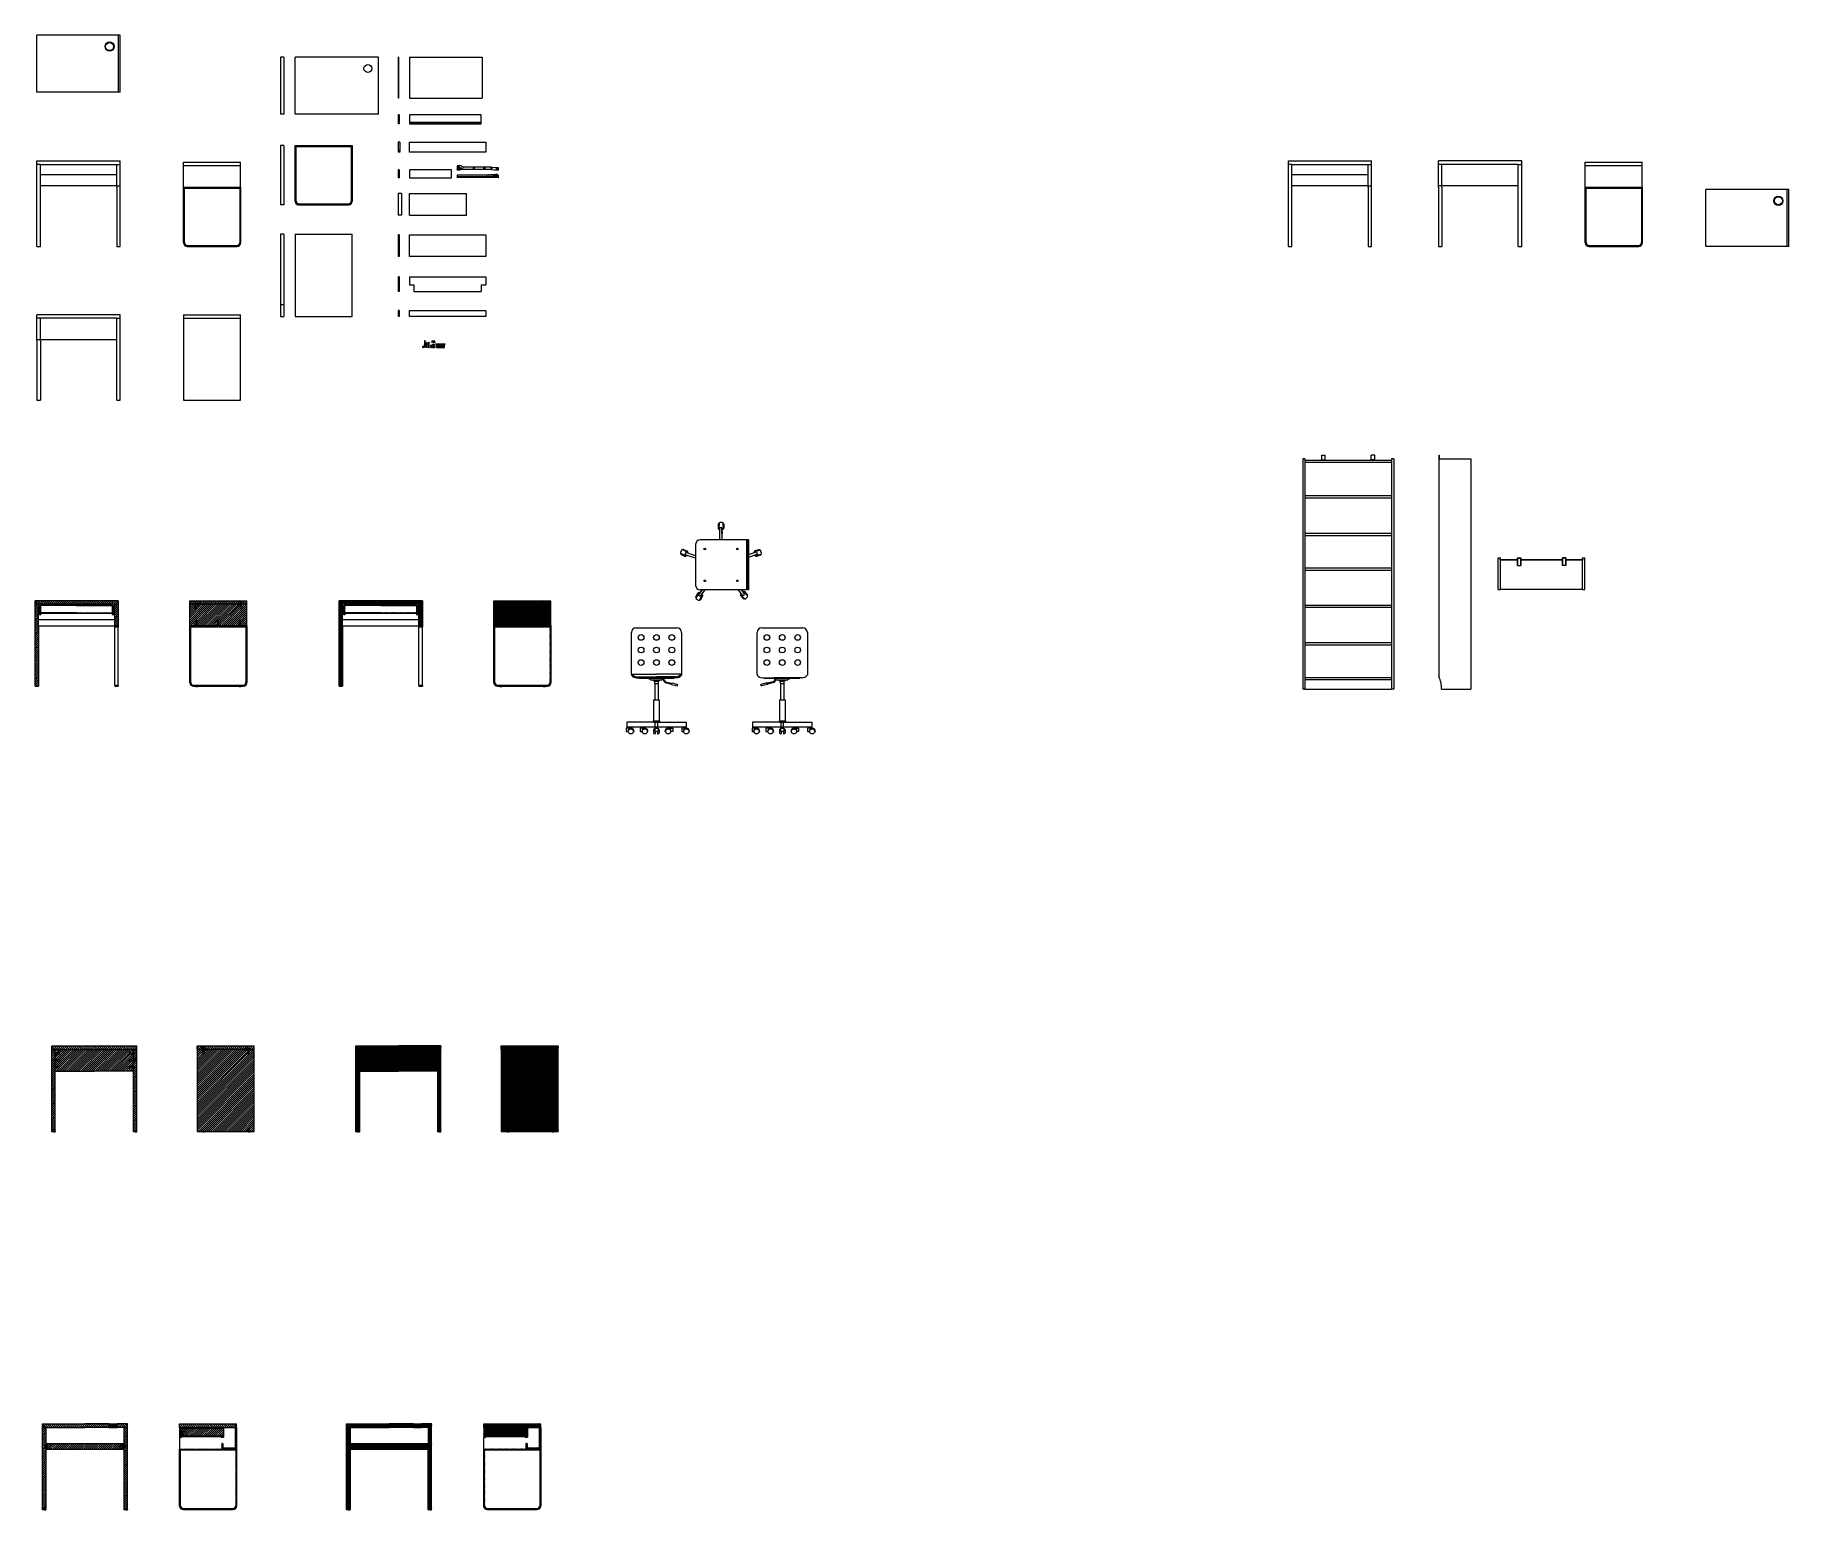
# Model space of a CAD drawing. Header units: millimetres. Extents: x 1003 to 2542, y -779 to 516.
import ezdxf

# ---------------------------------------------------------------- set-up
doc = ezdxf.new("R2010")
doc.units = ezdxf.units.MM
doc.header["$LTSCALE"] = 100
doc.linetypes.add('CONTINUA', pattern=[0])
doc.linetypes.add('DASHED2', pattern=[0.375, 0.25, -0.125])
doc.layers.get('0').update_dxf_attribs({"plot": 0})
doc.layers.add('A-FURN', color=8, linetype='Continuous', lineweight=18)
for name, color, linetype in [('G-ANNO-TTLB', 3, 'Continuous'), ('PGF-ARREDO', 73, 'Continuous'), ('SQUADRA', 7, 'Continuous'), ('TESTI', 8, 'Continuous')]:
    doc.layers.add(name, color=color, linetype=linetype)

msp = doc.modelspace()

# ---------------------------------------------------------------- hatches: boundary and pattern name
at = {"layer": 'SQUADRA', "linetype": 'CONTINUA', "ltscale": 0.02}
h = msp.add_hatch(dxfattribs=at)
h.set_pattern_fill('ANSI31', color=4, scale=0.4, angle=90)
h.paths.add_polyline_path([(1076.4, 19.3), (1003.4, 19.3), (1003.4, 16.3), (1006.4, 16.3), (1073.4, 16.3), (1076.4, 16.3)])
h = msp.add_hatch(dxfattribs=at)
h.set_pattern_fill('ANSI31', color=4, scale=0.4)
h.paths.add_polyline_path([(1006.4, 16.3), (1003.4, 16.3), (1003.4, -55.7), (1006.4, -55.7), (1006.4, -3.7)])
h.paths.add_polyline_path([(1008.4, 15.3), (1007.4, 15.3), (1007.4, 8), (1008.4, 8), (1008.4, 8.3), (1007.9, 8.3), (1007.9, 8.8), (1008.4, 8.8)])
h.paths.add_polyline_path([(1071.9, 8.8), (1039.9, 8.8), (1008.4, 8.8), (1007.9, 8.8), (1007.9, 8.3), (1008.4, 8.3), (1071.4, 8.3), (1071.9, 8.3)])
h.paths.add_polyline_path([(1076.4, 16.3), (1073.4, 16.3), (1073.4, -2.7), (1076.4, -2.7), (1076.4, -2.7)])
h = msp.add_hatch(dxfattribs=at)
h.set_pattern_fill('ANSI31', color=4, scale=0.4, angle=90)
h.paths.add_polyline_path([(1189.3, 19.3), (1139.3, 19.3), (1139.3, 16.3), (1144, 16.3), (1144, 17.4), (1144.6, 17.4), (1144.6, 16.3), (1144.6, 16.3), (1146.2, 16.3), (1146.2, 17.3), (1146.7, 17.3), (1146.7, 16.3), (1181.8, 16.3), (1181.8, 17.3), (1182.3, 17.3), (1182.3, 16.3), (1184, 16.3), (1184, 17.4), (1184.6, 17.4), (1184.6, 16.3), (1189.3, 16.3)])
h = msp.add_hatch(dxfattribs=at)
h.set_pattern_fill('ANSI31', color=4, scale=0.4)
h.paths.add_polyline_path([(1189.3, 16.3), (1184.6, 16.3), (1184.6, 14, -5.307225), (1184, 14), (1184, 16.3), (1182.3, 16.3), (1182.3, 15.2), (1181.8, 15.2), (1181.8, 16.3), (1146.7, 16.3), (1146.7, 15.2), (1146.2, 15.2), (1146.2, 16.3), (1144.6, 16.3), (1144.6, 14, -5.307225), (1144, 14), (1144, 16.3), (1139.3, 16.3), (1139.3, -2.7), (1144.9, -2.7), (1144.9, 2.4), (1145.6, 2.4), (1145.6, -2.7), (1163.9, -2.7), (1163.9, 2.4), (1164.6, 2.4), (1164.6, -2.7), (1182.9, -2.7), (1182.9, 2.4), (1183.6, 2.4), (1183.6, -2.7), (1189.3, -2.7)])
h.paths.add_polyline_path([(1163.9, -2.7), (1145.6, -2.7), (1145.6, -3.5), (1163.9, -3.5)], flags=17)
h.paths.add_polyline_path([(1182.9, -2.7), (1164.6, -2.7), (1164.6, -3.5), (1182.9, -3.5)], flags=17)
h.paths.add_polyline_path([(1140.1, -3.5), (1144.9, -3.5), (1144.9, -2.7), (1139.3, -2.7), (1139.3, -52.7, 0.414214), (1142.3, -55.7), (1186.3, -55.7, 0.414214), (1189.3, -52.7), (1189.3, -2.7), (1183.6, -2.7), (1183.6, -3.5), (1188.5, -3.5), (1188.5, -52.4, -0.414214), (1186, -54.9), (1142.6, -54.9, -0.414214), (1140.1, -52.4)])
h = msp.add_hatch(dxfattribs=at)
h.set_pattern_fill('ANSI31', color=4, scale=0.1, angle=90)
h.paths.add_polyline_path([(1343.3, 19.3), (1270.3, 19.3), (1270.3, 16.3), (1273.3, 16.3), (1340.3, 16.3), (1343.3, 16.3)])
h.paths.add_polyline_path([(1456.1, 19.3), (1406.1, 19.3), (1406.1, 16.3), (1410.8, 16.3), (1410.8, 17.4), (1411.4, 17.4), (1411.4, 16.3), (1413.1, 16.3), (1413.1, 17.3), (1413.6, 17.3), (1413.6, 16.3), (1448.7, 16.3), (1448.7, 17.3), (1449.2, 17.3), (1449.2, 17.3), (1449.2, 16.3), (1450.8, 16.3), (1450.8, 17.4), (1451.4, 17.4), (1451.4, 16.3), (1456.1, 16.3)])
h.paths.add_polyline_path([(1359.6, -371.4), (1322.3, -371.4), (1285, -371.4), (1285, -374.4), (1288, -374.4), (1322.3, -374.4), (1356.6, -374.4), (1359.6, -374.4)])
h.paths.add_polyline_path([(1335.4, -703.1), (1314.1, -703.1), (1276.8, -703.1), (1276.8, -706.1), (1279.8, -706.1), (1314.1, -706.1), (1335.4, -706.1)])
h.paths.add_polyline_path([(1351.4, -703.1), (1342.4, -703.1), (1342.4, -706.1), (1351.4, -706.1)])
h.paths.add_polyline_path([(1447.1, -703.1), (1397.1, -703.1), (1397.1, -706.1), (1447.1, -706.1)])
h = msp.add_hatch(dxfattribs=at)
h.set_pattern_fill('ANSI31', color=4, scale=0.1)
h.paths.add_polyline_path([(1275.3, 15.3), (1274.3, 15.3), (1274.3, 8), (1275.3, 8), (1275.3, 8.3), (1274.8, 8.3), (1274.8, 8.8), (1275.3, 8.8)])
h.paths.add_polyline_path([(1338.8, 8.8), (1306.8, 8.8), (1275.3, 8.8), (1274.8, 8.8), (1274.8, 8.3), (1306.8, 8.3), (1338.3, 8.3), (1338.8, 8.3)])
h.paths.add_polyline_path([(1339.3, 15.3), (1338.3, 15.3), (1338.3, 8.8), (1338.8, 8.8), (1338.8, 8.3), (1338.3, 8.3), (1338.3, 8), (1339.3, 8)])
h.paths.add_polyline_path([(1273.3, 16.3), (1270.3, 16.3), (1270.3, -55.7), (1273.3, -55.7), (1273.3, -3.7)])
h.paths.add_polyline_path([(1343.3, 16.3), (1340.3, 16.3), (1340.3, -2.7), (1343.3, -2.7), (1343.3, -2.7)])
h.paths.add_polyline_path([(1343.3, -2.7), (1340.3, -2.7), (1340.3, -3.5), (1343.3, -3.5), (1343.3, -3.5)])
h.paths.add_polyline_path([(1343.3, -54.9), (1340.3, -54.9), (1340.3, -55.7), (1343.3, -55.7)])
h.paths.add_polyline_path([(1456.1, 16.3), (1451.4, 16.3), (1451.4, 14, -5.307225), (1450.8, 14), (1450.8, 16.3), (1449.2, 16.3), (1449.2, 15.2), (1448.7, 15.2), (1448.7, 16.3), (1413.6, 16.3), (1413.6, 15.2), (1413.1, 15.2), (1413.1, 15.3), (1413.1, 16.3), (1411.4, 16.3), (1411.4, 16.3), (1411.4, 14, -5.307225), (1410.8, 14), (1410.8, 16.3), (1406.1, 16.3), (1406.1, -2.7), (1411.8, -2.7), (1411.8, 2.4), (1412.5, 2.4), (1412.5, -2.7), (1430.8, -2.7), (1430.8, 2.4), (1431.5, 2.4), (1431.5, -2.7), (1449.8, -2.7), (1449.8, 2.4), (1450.5, 2.4), (1450.5, -2.7), (1456.1, -2.7)])
h.paths.add_polyline_path([(1430.8, -2.7), (1412.5, -2.7), (1412.5, -3.5), (1430.8, -3.5)], flags=17)
h.paths.add_polyline_path([(1411.8, -2.7), (1406.1, -2.7), (1406.1, -52.7, 0.414214), (1409.1, -55.7), (1453.1, -55.7, 0.414214), (1456.1, -52.7), (1456.1, -2.7), (1450.5, -2.7), (1450.5, -3.5), (1455.3, -3.5), (1455.3, -52.4, -0.414214), (1452.8, -54.9), (1409.4, -54.9, -0.414214), (1406.9, -52.4), (1406.9, -3.5), (1411.8, -3.5)])
h.paths.add_polyline_path([(1449.8, -2.7), (1431.5, -2.7), (1431.5, -3.5), (1449.8, -3.5)], flags=17)
h = msp.add_hatch(dxfattribs=at)
h.set_pattern_fill('ANSI31', color=4, scale=0.4)
h.paths.add_polyline_path([(1072.4, 15.3), (1071.4, 15.3), (1071.4, 8.8), (1071.9, 8.8), (1071.9, 8.3), (1071.4, 8.3), (1071.4, 8), (1072.4, 8)])
h.paths.add_polyline_path([(1089.7, -378.2), (1087.5, -378.2, -5.307225), (1087.5, -377.6), (1089.7, -377.6), (1089.7, -374.4), (1021.1, -374.4), (1021.1, -377.6), (1023.4, -377.6, -5.307225), (1023.4, -378.2), (1021.1, -378.2), (1021.1, -383.7), (1023.4, -383.7, -5.307225), (1023.4, -384.3), (1021.1, -384.3), (1021.1, -389.7), (1023.4, -389.7, -5.307225), (1023.4, -390.3), (1021.1, -390.3), (1021.1, -393.4), (1055.4, -393.4), (1089.7, -393.4), (1089.7, -390.3), (1087.5, -390.3, -5.307225), (1087.5, -389.7), (1089.7, -389.7), (1089.7, -384.3), (1087.5, -384.3, -5.307225), (1087.5, -383.7), (1089.7, -383.7)])
h.paths.add_polyline_path([(1021.1, -390.3), (1019.9, -390.3), (1019.9, -389.7), (1021.1, -389.7), (1021.1, -384.3), (1019.9, -384.3), (1019.9, -383.7), (1021.1, -383.7), (1021.1, -378.2), (1019.9, -378.2), (1019.9, -377.6), (1021.1, -377.6), (1021.1, -374.4), (1018.1, -374.4), (1018.1, -446.4), (1019.6, -446.4), (1021.1, -446.4)])
h.paths.add_polyline_path([(1092.7, -374.4), (1089.7, -374.4), (1089.7, -377.6), (1090.9, -377.6), (1090.9, -378.2), (1089.7, -378.2), (1089.7, -383.7), (1090.9, -383.7), (1090.9, -384.3), (1089.7, -384.3), (1089.7, -389.7), (1090.9, -389.7), (1090.9, -390.3), (1089.7, -390.3), (1089.7, -446.4), (1091.2, -446.4), (1092.7, -446.4)])
h.paths.add_polyline_path([(1081.5, -721.8), (1080.5, -721.8), (1080.5, -721.3), (1081.5, -721.3), (1081.5, -720.1), (1012.9, -720.1), (1012.9, -721.3), (1014, -721.3), (1014, -721.8), (1012.9, -721.8), (1012.9, -723.5), (1015.2, -723.5, -5.307225), (1015.2, -724.1), (1012.9, -724.1), (1012.9, -725.1), (1081.5, -725.1), (1081.5, -724.1), (1079.3, -724.1, -5.307225), (1079.3, -723.5), (1081.5, -723.5)])
h.paths.add_polyline_path([(1012.9, -706.1), (1009.9, -706.1), (1009.9, -778.1), (1011.4, -778.1), (1012.9, -778.1), (1012.9, -724.1), (1011.7, -724.1), (1011.7, -723.5), (1012.9, -723.5), (1012.9, -721.8), (1011.8, -721.8), (1011.8, -721.3), (1012.9, -721.3), (1012.9, -720.1)])
h.paths.add_polyline_path([(1084.5, -706.1), (1081.5, -706.1), (1081.5, -721.3), (1082.6, -721.3), (1082.6, -721.8), (1081.5, -721.8), (1081.5, -723.5), (1082.7, -723.5), (1082.7, -724.1), (1081.5, -724.1), (1081.5, -725.1), (1081.5, -778.1), (1083, -778.1), (1084.5, -778.1)])
h = msp.add_hatch(dxfattribs=at)
h.set_pattern_fill('ANSI31', color=4, scale=0.4)
h.paths.add_polyline_path([(1076.4, -2.7), (1073.4, -2.7), (1073.4, -3.5), (1076.4, -3.5), (1076.4, -3.5)])
h.paths.add_polyline_path([(1076.4, -54.9), (1073.4, -54.9), (1073.4, -55.7), (1076.4, -55.7)])
h = msp.add_hatch(dxfattribs=at)
h.set_pattern_fill('ANSI31', color=4, scale=0.4, angle=90)
h.paths.add_polyline_path([(1092.7, -371.4), (1018.1, -371.4), (1018.1, -374.4), (1021.1, -374.4), (1092.7, -374.4)])
h.paths.add_polyline_path([(1195.6, -371.4), (1145.6, -371.4), (1145.6, -374.4), (1150.9, -374.4), (1150.9, -373.2), (1151.5, -373.2), (1151.5, -374.4), (1152.6, -374.4), (1152.6, -373.3), (1153.1, -373.3), (1153.1, -374.4), (1188.1, -374.4), (1188.1, -373.3), (1188.6, -373.3), (1188.6, -374.4), (1190.3, -374.4), (1190.3, -373.2), (1190.9, -373.2), (1190.9, -374.4), (1195.6, -374.4)])
h = msp.add_hatch(dxfattribs=at)
h.set_pattern_fill('ANSI31', color=4, scale=0.4)
h.paths.add_polyline_path([(1195.6, -374.4), (1190.9, -374.4), (1190.9, -376.7, -5.307225), (1190.3, -376.7), (1190.3, -374.4), (1188.6, -374.4), (1188.6, -375.5), (1188.1, -375.5), (1188.1, -374.4), (1153.1, -374.4), (1153.1, -375.5), (1152.6, -375.5), (1152.6, -374.4), (1151.5, -374.4), (1151.5, -376.7, -5.307225), (1150.9, -376.7), (1150.9, -374.4), (1145.6, -374.4), (1145.6, -446.4), (1149.1, -446.4), (1149.6, -446.4), (1149.6, -445.6), (1150.2, -445.6), (1150.2, -446.4), (1151, -446.4), (1151, -445.6), (1151.6, -445.6), (1151.6, -446.4), (1152.1, -446.4), (1189.1, -446.4), (1189.6, -446.4), (1189.6, -445.6), (1190.2, -445.6), (1190.2, -446.4), (1191, -446.4), (1191, -445.6), (1191.6, -445.6), (1191.6, -446.4), (1192.1, -446.4), (1195.6, -446.4)])
h = msp.add_hatch(dxfattribs=at)
h.set_pattern_fill('ANSI31', color=4, scale=0.1)
h.paths.add_polyline_path([(1354.4, -383.7), (1356.6, -383.7), (1356.6, -378.2), (1354.4, -378.2, -5.307225), (1354.4, -377.6), (1356.6, -377.6), (1356.6, -374.4), (1322.3, -374.4), (1288, -374.4), (1288, -377.6), (1290.3, -377.6, -5.307225), (1290.3, -378.2), (1288, -378.2), (1288, -383.7), (1290.3, -383.7, -5.307225), (1290.3, -384.3), (1288, -384.3), (1288, -389.7), (1290.3, -389.7, -5.307225), (1290.3, -390.3), (1288, -390.3), (1288, -393.4), (1322.3, -393.4), (1356.6, -393.4), (1356.6, -390.3), (1354.4, -390.3, -5.307225), (1354.4, -389.7), (1356.6, -389.7), (1356.6, -384.3), (1354.4, -384.3, -5.307225)])
h.paths.add_polyline_path([(1354.3, -384.3), (1354.3, -384.3), (1354.3, -384.2), (1354.3, -384.2)], flags=16)
h.paths.add_polyline_path([(1353.1, -383.9), (1353.4, -383.9), (1353.4, -383.7), (1353.6, -383.7), (1353.6, -383.5), (1353.6, -383.5), (1353.6, -383.7), (1353.7, -383.7), (1354.3, -383.8), (1354.3, -383.8), (1353.7, -383.8), (1353.7, -383.9), (1354.1, -383.9), (1354.1, -384), (1353.7, -384), (1353.7, -384.2), (1353.6, -384.4), (1353.6, -384.4), (1353.6, -384.2), (1353.4, -384.2), (1353.4, -384), (1353.1, -384)], flags=17)
h.paths.add_polyline_path([(1354.3, -378.2), (1354.3, -378.2), (1354.3, -378.1), (1354.3, -378.1)], flags=16)
h.paths.add_polyline_path([(1353.1, -377.9), (1353.1, -377.9), (1353.4, -377.9), (1353.4, -377.7), (1353.6, -377.7), (1353.6, -377.5), (1353.6, -377.5), (1353.6, -377.7), (1353.7, -377.7), (1354.3, -377.7), (1354.3, -377.7), (1353.7, -377.7), (1353.7, -377.9), (1354.1, -377.9), (1354.1, -377.9), (1353.7, -377.9), (1353.7, -378.2), (1353.6, -378.3), (1353.6, -378.3), (1353.6, -378.2), (1353.4, -378.2), (1353.4, -377.9)], flags=17)
h.paths.add_polyline_path([(1354.3, -390.3), (1354.3, -390.3), (1354.3, -390.2), (1354.3, -390.2)], flags=16)
h.paths.add_polyline_path([(1353.1, -390), (1353.4, -390), (1353.4, -389.7), (1353.6, -389.7), (1353.6, -389.6), (1353.6, -389.6), (1353.6, -389.7), (1353.7, -389.7), (1354.3, -389.8), (1354.3, -389.8), (1353.7, -389.8), (1353.7, -390), (1354.1, -390), (1354.1, -390), (1353.7, -390), (1353.7, -390.2), (1353.6, -390.4), (1353.6, -390.4), (1353.6, -390.2), (1353.4, -390.2), (1353.4, -390), (1353.1, -390)], flags=17)
h.paths.add_polyline_path([(1291.5, -383.9), (1291.5, -384), (1291.2, -384), (1291.2, -384.2), (1291, -384.2), (1291, -384.4), (1291, -384.4), (1291, -384.2), (1290.9, -384.2), (1290.3, -384.2), (1290.3, -384.3), (1290.3, -384.3), (1290.3, -384.1), (1290.3, -384), (1290.3, -383.8), (1290.3, -383.8), (1290.9, -383.8), (1290.9, -383.7), (1291, -383.5), (1291, -383.5), (1291, -383.7), (1291.2, -383.7), (1291.2, -383.9)], flags=17)
h.paths.add_polyline_path([(1290.9, -384), (1290.5, -384), (1290.5, -383.9), (1290.9, -383.9)], flags=16)
h.paths.add_polyline_path([(1291.5, -377.9), (1291.2, -377.9), (1291.2, -378.2), (1291, -378.2), (1291, -378.3), (1291, -378.3), (1291, -378.2), (1290.9, -378.2), (1290.3, -378.1), (1290.3, -378.2), (1290.3, -378.2), (1290.3, -378.1), (1290.3, -378), (1290.3, -377.8), (1290.3, -377.7), (1290.9, -377.7), (1290.9, -377.7), (1291, -377.5), (1291, -377.5), (1291, -377.7), (1291.2, -377.7), (1291.2, -377.9), (1291.5, -377.9)], flags=17)
h.paths.add_polyline_path([(1291.5, -390), (1291.5, -390), (1291.2, -390), (1291.2, -390.2), (1291, -390.2), (1291, -390.4), (1291, -390.4), (1291, -390.2), (1290.9, -390.2), (1290.3, -390.2), (1290.3, -390.3), (1290.3, -390.3), (1290.3, -390.2), (1290.3, -390), (1290.3, -389.9), (1290.3, -389.8), (1290.9, -389.8), (1290.9, -389.7), (1291, -389.6), (1291, -389.6), (1291, -389.7), (1291.2, -389.7), (1291.2, -390)], flags=17)
h.paths.add_polyline_path([(1290.9, -377.9), (1290.5, -377.9), (1290.5, -377.9), (1290.9, -377.9)], flags=16)
h.paths.add_polyline_path([(1290.9, -390), (1290.5, -390), (1290.5, -390), (1290.9, -390)], flags=16)
h.paths.add_polyline_path([(1288, -390.3), (1286.8, -390.3), (1286.8, -389.7), (1288, -389.7), (1288, -384.3), (1286.8, -384.3), (1286.8, -383.7), (1288, -383.7), (1288, -378.2), (1286.8, -378.2), (1286.8, -377.6), (1288, -377.6), (1288, -374.4), (1285, -374.4), (1285, -446.4), (1286.5, -446.4), (1288, -446.4)])
h.paths.add_polyline_path([(1359.6, -374.4), (1356.6, -374.4), (1356.6, -377.6), (1357.8, -377.6), (1357.8, -378.2), (1356.6, -378.2), (1356.6, -383.7), (1357.8, -383.7), (1357.8, -384.3), (1356.6, -384.3), (1356.6, -389.7), (1357.8, -389.7), (1357.8, -390.3), (1356.6, -390.3), (1356.6, -446.4), (1358.1, -446.4), (1359.6, -446.4)])
h = msp.add_hatch(dxfattribs=at)
h.set_pattern_fill('ANSI31', color=4, scale=0.1, angle=90)
h.paths.add_polyline_path([(1462.5, -371.4), (1412.5, -371.4), (1412.5, -374.4), (1417.8, -374.4), (1417.8, -373.2), (1418.4, -373.2), (1418.4, -374.4), (1419.5, -374.4), (1419.5, -373.3), (1420, -373.3), (1420, -374.4), (1455, -374.4), (1455, -373.3), (1455.5, -373.3), (1455.5, -374.4), (1457.2, -374.4), (1457.2, -373.2), (1457.8, -373.2), (1457.8, -374.4), (1462.5, -374.4)])
h = msp.add_hatch(dxfattribs=at)
h.set_pattern_fill('ANSI31', color=4, scale=0.1)
h.paths.add_polyline_path([(1462.5, -374.4), (1457.8, -374.4), (1457.8, -376.7, -5.307225), (1457.2, -376.7), (1457.2, -374.4), (1455.5, -374.4), (1455.5, -375.4), (1455.5, -375.4), (1455.5, -375.4), (1455.5, -375.5), (1455, -375.5), (1455, -374.4), (1420, -374.4), (1420, -375.5), (1419.5, -375.5), (1419.5, -374.4), (1418.4, -374.4), (1418.4, -376.7, -5.307225), (1417.8, -376.7), (1417.8, -374.4), (1412.5, -374.4), (1412.5, -446.4), (1416, -446.4), (1416.5, -446.4), (1416.5, -445.6), (1417.1, -445.6), (1417.1, -446.4), (1417.9, -446.4), (1417.9, -445.6), (1418.5, -445.6), (1418.5, -446.4), (1419, -446.4), (1456, -446.4), (1456.5, -446.4), (1456.5, -445.6), (1457.1, -445.6), (1457.1, -446.4), (1457.9, -446.4), (1457.9, -445.6), (1458.5, -445.6), (1458.5, -446.4), (1459, -446.4), (1462.5, -446.4)])
h = msp.add_hatch(dxfattribs=at)
h.set_pattern_fill('ANSI31', color=4, scale=0.4, angle=90)
h.paths.add_polyline_path([(1068.5, -703.1), (1047.2, -703.1), (1009.9, -703.1), (1009.9, -706.1), (1012.9, -706.1), (1047.2, -706.1), (1068.5, -706.1)])
h.paths.add_polyline_path([(1084.5, -703.1), (1075.5, -703.1), (1075.5, -706.1), (1081.5, -706.1), (1084.5, -706.1)])
h.paths.add_polyline_path([(1180.3, -703.1), (1130.3, -703.1), (1130.3, -706.1), (1131.8, -706.1), (1180.3, -706.1)])
h = msp.add_hatch(dxfattribs=at)
h.set_pattern_fill('ANSI31', color=4, scale=0.4)
h.paths.add_polyline_path([(1168.8, -707.1), (1131.8, -707.1), (1131.8, -710.1), (1134, -710.1, -5.305142), (1134, -710.7), (1131.8, -710.7), (1131.8, -711.8), (1132.8, -711.8), (1132.8, -712.3), (1131.8, -712.3), (1131.8, -713.6), (1167.3, -713.6), (1167.3, -714.1), (1166.8, -714.1), (1166.8, -714.6), (1168.8, -714.6)])
h.paths.add_polyline_path([(1136, -707.6, -1), (1136.5, -707.6, -1)], flags=16)
h.paths.add_polyline_path([(1136.5, -713.1, -1), (1136, -713.1, -1)], flags=16)
h.paths.add_polyline_path([(1167.3, -713.6), (1131.8, -713.6), (1131.3, -713.6), (1131.3, -714.1), (1167.3, -714.1)])
h.paths.add_polyline_path([(1168.3, -720.1), (1167.3, -720.1), (1167.3, -725.1), (1168.3, -725.1), (1168.3, -724.9), (1167.5, -724.9), (1167.5, -724.4), (1168.3, -724.4), (1168.3, -724.1)])
h.paths.add_polyline_path([(1177.9, -724.4), (1179.3, -724.4), (1179.3, -724.1), (1168.3, -724.1), (1168.3, -724.4), (1169.7, -724.4), (1169.7, -724.9), (1168.3, -724.9), (1168.3, -725.1), (1179.3, -725.1), (1179.3, -724.9), (1177.9, -724.9)])
h.paths.add_polyline_path([(1180.3, -706.1), (1179.3, -706.1), (1179.3, -724.4), (1180, -724.4), (1180, -724.9), (1179.3, -724.9), (1179.3, -725.1), (1180.3, -725.1)])
h.paths.add_polyline_path([(1180.3, -725.1), (1179.3, -725.1), (1168.3, -725.1), (1167.3, -725.1), (1130.3, -725.1), (1130.3, -775.1, 0.414214), (1133.3, -778.1), (1177.3, -778.1, 0.414214), (1180.3, -775.1)])
h.paths.add_polyline_path([(1179.5, -725.9), (1179.5, -774.8, -0.414214), (1177, -777.3), (1133.6, -777.3, -0.414214), (1131.1, -774.8), (1131.1, -725.9)], flags=16)
h = msp.add_hatch(dxfattribs=at)
h.set_pattern_fill('ANSI31', color=4, scale=0.4, angle=90)
h.paths.add_polyline_path([(1131.8, -706.1), (1130.3, -706.1), (1130.3, -715.1), (1131.8, -715.1), (1131.8, -714.1), (1131.3, -714.1), (1131.3, -713.6), (1131.8, -713.6), (1131.8, -712.3), (1130.7, -712.3), (1130.7, -711.8), (1131.8, -711.8), (1131.8, -710.7), (1130.6, -710.7), (1130.6, -710.1), (1131.8, -710.1)])
h = msp.add_hatch(dxfattribs=at)
h.set_pattern_fill('ANSI31', color=4, scale=0.1)
h.paths.add_polyline_path([(1348.4, -721.8), (1347.4, -721.8), (1347.4, -721.3), (1348.4, -721.3), (1348.4, -720.1), (1279.8, -720.1), (1279.8, -721.3), (1280.9, -721.3), (1280.9, -721.8), (1280.8, -721.8), (1279.8, -721.8), (1279.8, -723.5), (1282.1, -723.5, -5.307225), (1282.1, -724.1), (1279.8, -724.1), (1279.8, -725.1), (1348.4, -725.1), (1348.4, -724.1), (1346.2, -724.1, -5.307225), (1346.2, -723.5), (1348.4, -723.5)])
h.paths.add_polyline_path([(1279.8, -706.1), (1276.8, -706.1), (1276.8, -778.1), (1278.3, -778.1), (1279.8, -778.1), (1279.8, -724.1), (1278.6, -724.1), (1278.6, -723.5), (1279.8, -723.5), (1279.8, -721.8), (1278.7, -721.8), (1278.7, -721.4), (1278.8, -721.4), (1278.8, -721.3), (1279.8, -721.3), (1279.8, -720.1)])
h.paths.add_polyline_path([(1351.4, -706.1), (1348.4, -706.1), (1348.4, -721.3), (1348.4, -721.3), (1349.5, -721.3), (1349.5, -721.8), (1348.4, -721.8), (1348.4, -723.5), (1349.6, -723.5), (1349.6, -724.1), (1348.4, -724.1), (1348.4, -725.1), (1348.4, -778.1), (1349.9, -778.1), (1351.4, -778.1)])
h = msp.add_hatch(dxfattribs=at)
h.set_pattern_fill('ANSI31', color=4, scale=0.1)
h.paths.add_polyline_path([(1435.6, -707.1), (1398.6, -707.1), (1398.6, -710.1), (1400.9, -710.1, -5.307225), (1400.9, -710.7), (1398.6, -710.7), (1398.6, -711.8), (1399.7, -711.8), (1399.7, -712.3), (1398.6, -712.3), (1398.6, -713.6), (1434.1, -713.6), (1434.1, -714.1), (1433.6, -714.1), (1433.6, -714.6), (1435.6, -714.6)])
h.paths.add_polyline_path([(1402.9, -713.1, -1), (1403.4, -713.1, -1)], flags=16)
h.paths.add_polyline_path([(1402.9, -707.6, -1), (1403.4, -707.6, -1)], flags=16)
h.paths.add_polyline_path([(1398.6, -707.1), (1398.6, -706.1), (1397.1, -706.1), (1397.1, -715.1), (1398.6, -715.1), (1398.6, -714.1), (1398.1, -714.1), (1398.1, -713.6), (1398.6, -713.6), (1398.6, -712.3), (1398.6, -712.3), (1397.6, -712.3), (1397.6, -711.8), (1398.6, -711.8), (1398.6, -710.7), (1397.4, -710.7), (1397.4, -710.1), (1398.6, -710.1)])
h.paths.add_polyline_path([(1434.1, -713.6), (1398.6, -713.6), (1398.1, -713.6), (1398.1, -714.1), (1398.6, -714.1), (1434.1, -714.1)])
h.paths.add_polyline_path([(1435.1, -720.1), (1434.1, -720.1), (1434.1, -725.1), (1435.1, -725.1), (1435.1, -724.9), (1434.4, -724.9), (1434.4, -724.4), (1435.1, -724.4), (1435.1, -724.1)])
h.paths.add_polyline_path([(1447.1, -706.1), (1446.1, -706.1), (1446.1, -724.4), (1446.9, -724.4), (1446.9, -724.9), (1446.1, -724.9), (1446.1, -725.1), (1447.1, -725.1)])
h.paths.add_polyline_path([(1444.8, -724.4), (1446.1, -724.4), (1446.1, -724.1), (1435.1, -724.1), (1435.1, -724.4), (1435.2, -724.4), (1436.5, -724.4), (1436.5, -724.9), (1435.1, -724.9), (1435.1, -725.1), (1446.1, -725.1), (1446.1, -724.9), (1444.8, -724.9)])
h.paths.add_polyline_path([(1447.1, -725.1), (1446.1, -725.1), (1435.1, -725.1), (1434.1, -725.1), (1397.1, -725.1), (1397.1, -775.1, 0.414214), (1400.1, -778.1), (1444.1, -778.1, 0.414214), (1447.1, -775.1)])
h.paths.add_polyline_path([(1446.3, -725.9), (1446.3, -774.8, -0.414214), (1443.8, -777.3), (1400.4, -777.3, -0.414214), (1397.9, -774.8), (1397.9, -725.9)], flags=16)

# ---------------------------------------------------------------- linework, layer by layer
at = {"color": 3}
for p, q in [((1451.4, 17.2), (1450.9, 17.4)), ((1451.4, 17.1), (1450.9, 17.2)), ((1451.4, 16.9), (1450.9, 17.1)), ((1451.4, 16.7), (1450.9, 16.9)), ((1451.4, 16.6), (1450.9, 16.7)), ((1451.4, 16.4), (1450.9, 16.6)), ((1451.4, 16.3), (1450.9, 16.4)), ((1451, 16.1), (1451, 13.9)), ((1451, 13.9), (1451, 16.1)), ((1451.1, 13.9), (1451.1, 16.1)), ((1451.2, 16.1), (1451.2, 13.9)), ((1451.3, 16.1), (1451.3, 13.9)), ((1451.3, 13.9), (1451.3, 16.1)), ((1412.3, 2.4), (1411.9, 2.4)), ((1412.4, 2.2), (1411.9, 2.3)), ((1412.4, 2), (1411.9, 2.2)), ((1412.4, 1.9), (1411.9, 2)), ((1412.4, 1.7), (1411.9, 1.9)), ((1412.4, 1.6), (1411.9, 1.7)), ((1412.4, 1.4), (1411.9, 1.6)), ((1412.4, 1.2), (1411.9, 1.4)), ((1412.4, 1.2), (1411.9, 1.4)), ((1412.4, 1.1), (1411.9, 1.2)), ((1412.4, 0.9), (1411.9, 1.1)), ((1412.4, 0.8), (1411.9, 0.9)), ((1412.4, 0.6), (1411.9, 0.8)), ((1412.4, 0.5), (1411.9, 0.6)), ((1412.4, 0.5), (1411.9, 0.6)), ((1412.4, 0.3), (1411.9, 0.5)), ((1412.4, 0.1), (1411.9, 0.3)), ((1412.4, 0), (1411.9, 0.1)), ((1450.8, 13.9), (1451.4, 13.9)), ((1450.8, 13.9), (1451, 13.9)), ((1451.4, 13.3), (1450.9, 13.3)), ((1450.9, 13.3), (1450.9, 13)), ((1451.4, 13), (1450.9, 13)), ((1451, 13.9), (1451.1, 13.9)), ((1451.2, 13.9), (1451.3, 13.9)), ((1451.3, 13.9), (1451.4, 13.9)), ((1451.4, 13), (1451.4, 13.3)), ((1412.5, -3.5), (1411.8, -3.5)), ((1412.5, -3.6), (1411.8, -3.6)), ((1412.4, -0.2), (1411.9, 0)), ((1412.4, -0.3), (1411.9, -0.2)), ((1412.4, -0.3), (1411.9, -0.2)), ((1412.4, -0.5), (1411.9, -0.3)), ((1412.4, -0.6), (1411.9, -0.5)), ((1412.4, -0.8), (1411.9, -0.6)), ((1412.4, -1), (1411.9, -0.8)), ((1412.4, -1.1), (1411.9, -0.9))]:
    msp.add_line(p, q, dxfattribs=at)
at = {"color": 3, "linetype": 'CONTINUA', "ltscale": 0.02}
for p, q in [((1274.3, 7.9), (1274.3, 7.6)), ((1338.3, 7.8), (1338.3, 7.7)), ((1339.3, 7.9), (1339.3, 7.6)), ((1401.1, -710.4), (1401.1, -710.4)), ((1282.3, -723.8), (1282.3, -723.8))]:
    msp.add_line(p, q, dxfattribs=at)
at = {"color": 7, "linetype": 'CONTINUA', "ltscale": 0.02}
msp.add_line((1275.3, 7.8), (1275.3, 7.7), dxfattribs=at)
at = {"color": 3}
for centre in [(1451.1, 16.9), (1412.1, 1.9)]:
    msp.add_arc(centre, 0.467, 65.2043, 114.7957, dxfattribs=at)
at = {"layer": 'A-FURN', "color": 7}
for p, q in [((1005.1, 465.7), (1005.1, 515.7)), ((1078.1, 515.7), (1005.1, 515.7)), ((1076.6, 465.7), (1076.6, 515.7)), ((1078.1, 465.7), (1078.1, 515.7)), ((1231.7, 446.4), (1231.7, 496.4)), ((1304.7, 496.4), (1231.7, 496.4)), ((1304.7, 446.4), (1304.7, 496.4)), ((1078.1, 465.7), (1005.1, 465.7)), ((1304.7, 446.4), (1231.7, 446.4)), ((1231.7, 369.8), (1231.7, 418.8)), ((1231.7, 418.8), (1281.7, 418.8)), ((1232.5, 370.1), (1232.5, 418)), ((1232.5, 418), (1280.9, 418)), ((1005.1, 330.3), (1005.1, 405.3)), ((1005.1, 405.3), (1078.1, 405.3)), ((1008.1, 402.3), (1005.1, 402.3)), ((1008.1, 402.3), (1075.1, 402.3)), ((1008.1, 330.3), (1008.1, 402.3)), ((1075.1, 382.3), (1075.1, 402.3)), ((1075.1, 402.3), (1078.1, 402.3)), ((1078.1, 330.3), (1078.1, 405.3)), ((1133.8, 404.3), (1183.8, 404.3)), ((1133.8, 401.3), (1183.8, 401.3)), ((1183.8, 382.3), (1183.8, 404.3)), ((2103.3, 330.3), (2103.3, 405.3)), ((2103.3, 405.3), (2176.3, 405.3)), ((2106.3, 402.3), (2103.3, 402.3)), ((2106.3, 330.3), (2106.3, 402.3)), ((2106.3, 402.3), (2173.3, 402.3)), ((2173.3, 382.3), (2173.3, 402.3)), ((2173.3, 402.3), (2176.3, 402.3)), ((2176.3, 330.3), (2176.3, 405.3)), ((2235, 382.3), (2235, 405.3)), ((2308, 405.3), (2235, 405.3)), ((2238, 402.3), (2235, 402.3)), ((2238, 382.3), (2238, 402.3)), ((2305, 402.3), (2238, 402.3)), ((2305, 330.3), (2305, 402.3)), ((2305, 402.3), (2308, 402.3)), ((2308, 330.3), (2308, 405.3)), ((2308, 330.3), (2308, 405.3)), ((2363.8, 333.3), (2363.8, 404.3)), ((2363.8, 404.3), (2413.8, 404.3)), ((2363.8, 401.3), (2413.8, 401.3)), ((2413.8, 382.3), (2413.8, 404.3)), ((1008.1, 393.3), (1075.1, 393.3)), ((2106.3, 393.3), (2173.3, 393.3)), ((1075.1, 383.3), (1008.1, 383.3)), ((1075.1, 382.3), (1075.1, 330.3)), ((1133.8, 382.3), (1183.8, 382.3)), ((1134.6, 333.6), (1134.6, 381.5)), ((1134.6, 381.5), (1183, 381.5)), ((1331.9, 357.6), (1331.9, 376.6)), ((1331.9, 376.6), (1381.9, 376.6)), ((1381.9, 357.6), (1381.9, 376.6)), ((2173.3, 383.3), (2106.3, 383.3)), ((2173.3, 382.3), (2173.3, 330.3)), ((2305, 383.3), (2235, 383.3)), ((2238, 383.3), (2235, 383.3)), ((2238, 382.3), (2238, 330.3)), ((2363.8, 382.3), (2413.8, 382.3)), ((2364.6, 333.6), (2364.6, 381.5)), ((2364.6, 381.5), (2413, 381.5)), ((2469.5, 330.3), (2469.5, 380.3)), ((2542.5, 380.3), (2469.5, 380.3)), ((2541, 330.3), (2541, 380.3)), ((2542.5, 330.3), (2542.5, 380.3)), ((1234.7, 366.8), (1278.7, 366.8)), ((1235, 367.6), (1278.4, 367.6)), ((1331.9, 357.6), (1381.9, 357.6)), ((1231.7, 340.9), (1281.7, 340.9)), ((1231.7, 340.9), (1231.7, 268.9)), ((1281.7, 268.9), (1281.7, 340.9)), ((1005.1, 330.3), (1008.1, 330.3)), ((1075.1, 330.3), (1078.1, 330.3)), ((1136.8, 330.3), (1180.8, 330.3)), ((1137.1, 331.1), (1180.5, 331.1)), ((2103.3, 330.3), (2106.3, 330.3)), ((2173.3, 330.3), (2176.3, 330.3)), ((2235, 330.3), (2238, 330.3)), ((2305, 330.3), (2308, 330.3)), ((2366.8, 330.3), (2410.8, 330.3)), ((2367.1, 331.1), (2410.5, 331.1)), ((2542.5, 330.3), (2469.5, 330.3)), ((1005.1, 247.3), (1005.1, 270.3)), ((1078.1, 270.3), (1005.1, 270.3)), ((1008.1, 267.3), (1005.1, 267.3)), ((1008.1, 247.3), (1008.1, 267.3)), ((1075.1, 267.3), (1008.1, 267.3)), ((1075.1, 195.3), (1075.1, 267.3)), ((1075.1, 267.3), (1078.1, 267.3)), ((1078.1, 195.3), (1078.1, 270.3)), ((1078.1, 195.3), (1078.1, 270.3)), ((1133.8, 270.3), (1183.8, 270.3)), ((1133.8, 270.3), (1133.8, 195.3)), ((1133.8, 267.3), (1183.8, 267.3)), ((1183.8, 195.3), (1183.8, 270.3)), ((1231.7, 268.9), (1281.7, 268.9)), ((1008.1, 248.3), (1005.1, 248.3)), ((1075.1, 248.3), (1005.1, 248.3)), ((1008.1, 247.3), (1008.1, 195.3)), ((1005.1, 195.3), (1008.1, 195.3)), ((1075.1, 195.3), (1078.1, 195.3)), ((1133.8, 195.3), (1183.8, 195.3)), ((1073.4, -54.9), (1073.4, -3.5)), ((1076.4, -54.9), (1076.4, -3.5)), ((1340.3, -54.9), (1340.3, -3.5)), ((1343.3, -54.9), (1343.3, -3.5)), ((1345.4, -723.8), (1345.4, -724.2)), ((1345.4, -724.2), (1345.4, -723.8))]:
    msp.add_line(p, q, dxfattribs=at)
at = {"layer": 'A-FURN', "color": 7, "linetype": 'CONTINUA', "ltscale": 0.02}
for p, q in [((1221.7, 496.4), (1218.7, 496.4)), ((1218.7, 496.4), (1218.7, 446.4)), ((1221.7, 496.4), (1221.7, 446.4)), ((1321.9, 496.4), (1321.9, 460.4)), ((1322.4, 496.4), (1321.9, 496.4)), ((1322.4, 496.4), (1322.4, 460.4)), ((1221.7, 446.4), (1218.7, 446.4)), ((1322.4, 460.4), (1321.9, 460.4)), ((1322.9, 445.8), (1321.9, 445.8)), ((1321.9, 445.8), (1321.9, 437.8)), ((1322.9, 437.8), (1321.9, 437.8)), ((1322.9, 439.3), (1322.4, 439.3)), ((1322.4, 439.3), (1322.4, 438.8)), ((1322.9, 438.8), (1322.4, 438.8)), ((1322.9, 445.8), (1322.9, 439.3)), ((1322.9, 438.8), (1322.9, 437.8)), ((1221.7, 418.8), (1218.7, 418.8)), ((1218.7, 418.8), (1218.7, 366.8)), ((1221.7, 418.8), (1221.7, 366.8)), ((1323.4, 421.9), (1321.9, 421.9)), ((1321.9, 421.9), (1321.9, 412.9)), ((1323.4, 421.9), (1323.4, 414.4)), ((1133.8, 333.3), (1133.8, 404.3)), ((1323.4, 412.9), (1321.9, 412.9)), ((1323.4, 414.4), (1322.9, 414.4)), ((1322.9, 414.4), (1322.9, 413.9)), ((1323.4, 413.9), (1322.9, 413.9)), ((1323.4, 413.9), (1323.4, 412.9)), ((1322.9, 397.6), (1321.9, 397.6)), ((1321.9, 397.6), (1321.9, 390.6)), ((1322.9, 390.6), (1321.9, 390.6)), ((1322.9, 397.6), (1322.9, 390.6)), ((1324.9, 376.6), (1321.9, 376.6)), ((1321.9, 376.6), (1321.9, 357.6)), ((1324.9, 376.6), (1324.9, 357.6)), ((1221.7, 366.8), (1218.7, 366.8)), ((1324.9, 357.6), (1321.9, 357.6)), ((1221.7, 340.9), (1218.7, 340.9)), ((1218.7, 340.9), (1218.7, 268.9)), ((1221.7, 340.9), (1221.7, 268.9)), ((1322.9, 340.5), (1321.9, 340.5)), ((1321.9, 340.5), (1321.9, 321.5)), ((1322.9, 340.5), (1322.9, 321.5)), ((1322.9, 321.5), (1321.9, 321.5)), ((1322.9, 303.6), (1321.9, 303.6)), ((1321.9, 303.6), (1321.9, 290.6)), ((1322.9, 296.6), (1321.9, 296.6)), ((1322.9, 303.6), (1322.9, 290.6)), ((1221.7, 278.9), (1218.7, 278.9)), ((1322.9, 290.6), (1321.9, 290.6)), ((1218.7, 268.9), (1221.7, 268.9)), ((1322.9, 273.9), (1321.9, 273.9)), ((1321.9, 273.9), (1321.9, 268.9)), ((1322.9, 268.9), (1321.9, 268.9)), ((1322.9, 273.9), (1322.9, 268.9)), ((2235.3, 147.1), (2235.6, 147.1)), ((2235.3, 147.1), (2235.3, 144)), ((2235.6, 147.1), (2235.6, 144.1)), ((1604.2, 83.7), (1606.2, 83.7)), ((1573.8, 59.7), (1574.4, 61.6)), ((1636.5, 62.2), (1637.1, 60.3)), ((2287.4, 57.1), (2289.4, 57.1)), ((2288.9, 55.6), (2304.2, 55.6)), ((2288.9, 55.2), (2288.9, 55.6)), ((2288.9, 55.2), (2304.2, 55.2)), ((2307.2, 55.6), (2343.7, 55.6)), ((2307.2, 55.2), (2343.7, 55.2)), ((2346.7, 55.6), (2361.9, 55.6)), ((2346.7, 55.2), (2361.9, 55.2)), ((2361.4, 57.1), (2363.4, 57.1)), ((2361.9, 55.2), (2361.9, 55.6)), ((1585.6, 24.5), (1587.2, 23.3)), ((1624.3, 23.6), (1625.9, 24.8)), ((2287.4, 29.1), (2289.4, 29.1)), ((2289.4, 29.5), (2361.4, 29.5)), ((1145.3, -55.7), (1144.5, -55.7)), ((1144.5, -55.7), (1144.5, -56.1)), ((1146, -56.1), (1144.5, -56.1)), ((1146, -55.7), (1145.3, -55.7)), ((1146, -55.7), (1146, -56.1)), ((1183.3, -55.7), (1182.5, -55.7)), ((1182.5, -55.7), (1182.5, -56.1)), ((1184, -56.1), (1182.5, -56.1)), ((1184, -55.7), (1183.3, -55.7)), ((1184, -55.7), (1184, -56.1)), ((1412.1, -55.7), (1411.4, -55.7)), ((1411.4, -55.7), (1411.4, -56.1)), ((1412.9, -56.1), (1411.4, -56.1)), ((1412.9, -55.7), (1412.1, -55.7)), ((1412.9, -55.7), (1412.9, -56.1)), ((1450.1, -55.7), (1449.4, -55.7)), ((1449.4, -55.7), (1449.4, -56.1)), ((1450.9, -56.1), (1449.4, -56.1)), ((1450.9, -55.7), (1450.1, -55.7)), ((1450.9, -55.7), (1450.9, -56.1)), ((1645.7, -52.8), (1640.5, -54.1)), ((1130.3, -715.1), (1130.3, -725.1)), ((1397.1, -725.1), (1397.1, -715.1))]:
    msp.add_line(p, q, dxfattribs=at)
at = {"layer": 'A-FURN', "color": 7, "linetype": 'CONTINUA', "ltscale": 0.1}
for p, q in [((1331.9, 496.4), (1331.9, 460.4)), ((1331.9, 496.4), (1395.9, 496.4)), ((1395.9, 496.4), (1395.9, 460.4)), ((1331.9, 460.4), (1395.9, 460.4)), ((1331.9, 439.3), (1394.9, 439.3)), ((1331.9, 438.8), (1394.9, 438.8)), ((1280.9, 418), (1280.9, 370.1)), ((1281.7, 418.8), (1281.7, 369.8)), ((1373.7, 400.6), (1373.7, 397.3)), ((1377.4, 401.1), (1374.2, 401.1)), ((1379.5, 399.8), (1377.4, 401.1)), ((1399.5, 393), (1373.7, 392.9)), ((1373.7, 392.9), (1373.7, 390.8)), ((1373.7, 392.9), (1373.7, 390.8)), ((1409.7, 390.6), (1373.7, 390.8)), ((1375.9, 397.1), (1373.9, 397.1)), ((1377.1, 397.7), (1375.9, 397.1)), ((1403.9, 397.7), (1377.1, 397.7)), ((1403.9, 399.8), (1379.5, 399.8)), ((1382, 399.8), (1382, 399.7)), ((1400.1, 392.5), (1399.5, 393)), ((1400.6, 393), (1400.1, 392.5)), ((1401.5, 393), (1400.6, 393)), ((1402.1, 392.5), (1401.5, 393)), ((1402.7, 393), (1402.1, 392.5)), ((1407.2, 393), (1402.7, 393)), ((1403.9, 399.8), (1409.7, 399.4)), ((1403.9, 397.7), (1409.7, 397.3)), ((1407.2, 393), (1407.5, 393.4)), ((1409.2, 393.3), (1407.7, 393.4)), ((1409.7, 399.4), (1409.7, 397.3)), ((1409.7, 392.8), (1409.7, 390.6)), ((1075.1, 383.3), (1078.1, 383.3)), ((1133.8, 382.3), (1183.8, 382.3)), ((1183, 381.5), (1183, 333.6)), ((1183.8, 382.3), (1183.8, 333.3)), ((2173.3, 383.3), (2176.3, 383.3)), ((2235, 382.3), (2235, 330.3)), ((2363.8, 382.3), (2413.8, 382.3)), ((2413, 381.5), (2413, 333.6)), ((2413.8, 382.3), (2413.8, 333.3)), ((1331.9, 357.6), (1381.9, 357.6)), ((1331.9, 303.6), (1331.9, 296.6)), ((1331.9, 303.6), (1398.9, 303.6)), ((1331.9, 296.6), (1335.9, 296.6)), ((1335.9, 296.6), (1335.9, 290.6)), ((1394.9, 296.6), (1394.9, 290.6)), ((1394.9, 296.6), (1398.9, 296.6)), ((1398.9, 303.6), (1398.9, 296.6)), ((1335.9, 290.6), (1394.9, 290.6)), ((1005.1, 247.3), (1005.1, 195.3)), ((2115.8, 143.8), (2115.8, -58.2)), ((2117.8, 143.8), (2115.8, 143.8)), ((2117.8, 143.8), (2117.8, -58.2)), ((2117.8, 142.8), (2193.8, 142.8)), ((2117.8, 140.8), (2193.8, 140.8)), ((2193.8, 143.8), (2193.8, -58.2)), ((2195.8, 143.8), (2193.8, 143.8)), ((2195.8, 143.8), (2195.8, -48.2)), ((2235.3, 143.8), (2263.3, 143.8)), ((2235.3, 143.8), (2235.3, -47.2)), ((2263.3, 143.8), (2263.3, -58.2)), ((2193.8, 111.3), (2117.8, 111.3)), ((2193.8, 109.3), (2117.8, 109.3)), ((1604.3, 72.8), (1604.2, 83.7)), ((1606.3, 72.8), (1606.2, 83.7)), ((1606.3, 80.2), (1606.3, 78.2)), ((2193.8, 78.3), (2117.8, 78.3)), ((1583.1, 58.8), (1574.4, 61.6)), ((1629.5, 59.8), (1636.5, 62.2)), ((2193.8, 76.3), (2117.8, 76.3)), ((1583.1, 56.7), (1573.8, 59.7)), ((1629.5, 57.7), (1637.1, 60.3)), ((2193.8, 47.8), (2117.8, 47.8)), ((2287.4, 29.1), (2287.4, 57.1)), ((2289.4, 55.6), (2289.4, 57.1)), ((2289.4, 29.1), (2289.4, 55.2)), ((2361.4, 55.6), (2361.4, 57.1)), ((2361.4, 29.1), (2361.4, 55.2)), ((2363.4, 29.1), (2363.4, 57.1)), ((2193.8, 45.8), (2117.8, 45.8)), ((1588.7, 28.8), (1585.6, 24.5)), ((1591.1, 28.8), (1587.2, 23.3)), ((1587.6, 27.3), (1588.7, 28.9)), ((1620.5, 28.8), (1624.3, 23.6)), ((1623, 28.8), (1625.9, 24.8)), ((2361.4, 29.1), (2363.4, 29.1)), ((1006.4, 2.9), (1073.4, 2.9)), ((1071.4, 15.3), (1008.4, 15.3)), ((1273.3, 9.3), (1273.3, 9.2)), ((1273.3, 2.9), (1340.3, 2.9)), ((1338.3, 15.3), (1275.3, 15.3)), ((1339.3, 9.3), (1339.4, 9.3)), ((1340.3, 9.3), (1340.3, 9.2)), ((2193.8, 15.3), (2117.8, 15.3)), ((2193.8, 13.3), (2117.8, 13.3)), ((1006.4, -2.7), (1073.4, -2.7)), ((1273.3, -2.7), (1340.3, -2.7)), ((2193.8, -17.6), (2117.8, -17.6)), ((2193.8, -19.6), (2117.8, -19.6)), ((1526.7, -45.2), (1548.7, -45.2)), ((1526.7, -45.2), (1526.7, -46)), ((1570.7, -45.2), (1548.7, -45.2)), ((1570.7, -45.2), (1570.7, -46)), ((1637.1, -45.2), (1637.1, -46)), ((1681.1, -45.2), (1681.1, -46)), ((1531.3, -48.2), (1548.7, -48.2)), ((1531.5, -47.4), (1548.7, -47.4)), ((1563.5, -48.8), (1533.9, -48.8)), ((1548.7, -48.2), (1541.7, -48.2)), ((1541.7, -48.8), (1543.9, -50)), ((1543.9, -50), (1553.5, -50)), ((1544.8, -50), (1547, -51.3)), ((1547, -51.3), (1547, -53.3)), ((1547, -51.3), (1550.5, -51.3)), ((1547, -53.3), (1550.5, -53.3)), ((1565.9, -47.4), (1548.7, -47.4)), ((1566.1, -48.2), (1548.7, -48.2)), ((1548.7, -48.2), (1555.7, -48.2)), ((1552.6, -50), (1550.5, -51.3)), ((1550.5, -53.3), (1550.5, -51.3)), ((1555.7, -48.8), (1553.5, -50)), ((1554, -49.8), (1556.2, -52.4)), ((1554.6, -49.4), (1556.6, -51.7)), ((1556.2, -52.4), (1561.8, -53.8)), ((1556.6, -51.7), (1562, -53)), ((1561.8, -54.1), (1562.1, -52.8)), ((1561.8, -54.1), (1567, -55.4)), ((1562.1, -52.8), (1563.2, -53.1)), ((1562.1, -52.8), (1567.3, -54.1)), ((1567.2, -55.3), (1567.4, -54.3)), ((1640.6, -55.3), (1640.4, -54.3)), ((1646, -54.1), (1640.8, -55.4)), ((1641.7, -48.2), (1659.1, -48.2)), ((1673.9, -48.8), (1644.3, -48.8)), ((1646, -54.1), (1645.7, -52.8)), ((1651.2, -51.7), (1645.8, -53)), ((1651.6, -52.4), (1646, -53.8)), ((1653.1, -49.4), (1651.2, -51.7)), ((1653.8, -49.8), (1651.6, -52.4)), ((1659.1, -48.2), (1652.1, -48.2)), ((1652.1, -48.8), (1654.3, -50)), ((1654.3, -50), (1663.9, -50)), ((1655.2, -50), (1657.3, -51.3)), ((1657.3, -51.3), (1657.3, -53.3)), ((1657.3, -51.3), (1660.8, -51.3)), ((1657.3, -53.3), (1660.8, -53.3)), ((1676.5, -48.2), (1659.1, -48.2)), ((1659.1, -48.2), (1666.1, -48.2)), ((1663, -50), (1660.8, -51.3)), ((1660.8, -53.3), (1660.8, -51.3)), ((1666.1, -48.8), (1663.9, -50)), ((2117.8, -58.2), (2115.8, -58.2)), ((2193.8, -48.2), (2117.8, -48.2)), ((2193.8, -50.2), (2117.8, -50.2)), ((2117.8, -58.2), (2193.8, -58.2)), ((2195.8, -58.2), (2193.8, -58.2)), ((2195.8, -48.2), (2195.8, -58.2)), ((2237.7, -58.2), (2263.3, -58.2)), ((1574.7, -91.6), (1522.7, -91.6)), ((1545.9, -86.1), (1551.5, -86.1)), ((1545.9, -86.1), (1545.9, -87.1)), ((1546.2, -87.1), (1551.2, -87.1)), ((1547.6, -91.6), (1547.6, -88.1)), ((1549.8, -91.6), (1549.8, -88.1)), ((1551.5, -86.1), (1551.5, -87.1)), ((1561.4, -91.6), (1560.4, -91.6)), ((1685.1, -91.6), (1633.1, -91.6)), ((1634.2, -91.6), (1635.2, -91.6)), ((1646.4, -91.6), (1647.4, -91.6)), ((1656.3, -86.1), (1661.9, -86.1)), ((1656.3, -86.1), (1656.3, -87.1)), ((1656.6, -87.1), (1661.6, -87.1)), ((1658, -91.6), (1658, -88.1)), ((1658.6, -91.6), (1659.6, -91.6)), ((1660.2, -91.6), (1660.2, -88.1)), ((1661.9, -86.1), (1661.9, -87.1)), ((1671.8, -91.6), (1670.8, -91.6))]:
    msp.add_line(p, q, dxfattribs=at)
at = {"layer": 'A-FURN', "color": 6, "linetype": 'CONTINUA', "ltscale": 0.1}
for p, q in [((1379.5, 399.7), (1377.3, 401)), ((1399.5, 392.9), (1373.7, 392.8)), ((1407.5, 391.4), (1373.7, 391.5)), ((1374.5, 399), (1374.5, 399.4)), ((1374.5, 399.4), (1375.1, 399.4)), ((1375.1, 399), (1375.1, 399.4)), ((1375.9, 398.1), (1375.9, 399.4)), ((1376.2, 398.1), (1376.2, 399.4)), ((1403.9, 397.8), (1377.1, 397.8)), ((1379.5, 399.7), (1379.5, 399.4)), ((1379.5, 399.4), (1380, 399.4)), ((1403.9, 399.7), (1382, 399.7)), ((1400.1, 392.4), (1399.5, 392.9)), ((1400.6, 392.9), (1400.1, 392.4)), ((1401.5, 392.9), (1400.6, 392.9)), ((1402.1, 392.4), (1401.5, 392.9)), ((1402.7, 392.9), (1402.1, 392.4)), ((1407.2, 392.9), (1402.7, 392.9)), ((1403.9, 399.7), (1409.7, 399.3)), ((1403.9, 397.8), (1409.7, 397.4)), ((1407.2, 392.9), (1407.2, 393)), ((1007.4, 9.3), (1006.4, 9.3)), ((1006.4, 9.3), (1006.4, 9.2)), ((1007.3, 9.3), (1006.4, 9.3)), ((1007.3, 9.2), (1006.4, 9.2)), ((1007.3, 7.3), (1006.4, 7.3)), ((1007.4, 9.1), (1006.6, 9.1)), ((1007.3, 7.5), (1006.6, 7.5)), ((1007.4, 9.3), (1007.3, 9.3)), ((1007.3, 9.2), (1007.3, 7.2)), ((1008.8, 7.2), (1007.3, 7.2)), ((1008.8, 7.3), (1007.4, 7.3)), ((1007.8, 7.3), (1007.8, 7.2)), ((1008.8, 7.3), (1008.8, 7.2)), ((1071, 7.3), (1071, 7.2)), ((1071, 7.2), (1072.5, 7.2)), ((1072, 7.3), (1072, 7.2)), ((1072.4, 9.3), (1073.4, 9.3)), ((1072.4, 9.1), (1073.2, 9.1)), ((1072.5, 9.2), (1072.5, 7.2)), ((1072.5, 9.2), (1073.4, 9.2)), ((1072.5, 7.5), (1073.2, 7.5)), ((1072.5, 7.3), (1073.4, 7.3)), ((1068, -703.1), (1068, -702.9)), ((1068, -702.9), (1076, -702.9)), ((1068, -703.1), (1076, -703.1)), ((1068.5, -703.6), (1075.5, -703.6)), ((1068.5, -704.1), (1075.5, -704.1)), ((1068.5, -704.6), (1075.5, -704.6)), ((1068.5, -705.1), (1075.5, -705.1)), ((1068.5, -705.6), (1075.5, -705.6)), ((1068.5, -706.1), (1075.5, -706.1)), ((1076, -703.1), (1076, -702.9))]:
    msp.add_line(p, q, dxfattribs=at)
at = {"layer": 'A-FURN', "color": 6}
for p, q in [((1377.4, 398.9), (1377.2, 398.9)), ((1377.2, 398.9), (1377.2, 398.9)), ((1377.2, 398.9), (1377.4, 398.9)), ((1377.4, 398.9), (1377.4, 399.1)), ((1377.4, 399.1), (1377.4, 399.1)), ((1377.4, 399.1), (1377.4, 398.9)), ((1377.7, 398.9), (1377.4, 398.9)), ((1377.4, 398.9), (1377.7, 398.9)), ((1377.4, 398.7), (1377.4, 398.9)), ((1377.4, 398.9), (1377.4, 398.7)), ((1377.4, 398.7), (1377.4, 398.7)), ((1377.7, 398.9), (1377.7, 398.9)), ((1403.8, 398.9), (1403.6, 398.9)), ((1403.6, 398.9), (1403.6, 398.9)), ((1403.6, 398.9), (1403.8, 398.9)), ((1403.9, 399.1), (1403.8, 399.1)), ((1403.8, 399.1), (1403.8, 398.9)), ((1403.8, 398.9), (1403.8, 398.7)), ((1403.8, 398.7), (1403.9, 398.7)), ((1403.9, 398.9), (1403.9, 399.1)), ((1404.1, 398.9), (1403.9, 398.9)), ((1403.9, 398.9), (1404.1, 398.9)), ((1403.9, 398.7), (1403.9, 398.9)), ((1404.1, 398.9), (1404.1, 398.9)), ((1006.6, 7.5), (1006.6, 9.1)), ((1007.4, 7.3), (1007.4, 7.5)), ((1073.2, 7.5), (1073.2, 9.1))]:
    msp.add_line(p, q, dxfattribs=at)
at = {"layer": 'A-FURN', "color": 6, "linetype": 'CONTINUA', "ltscale": 0.02}
for p, q in [((1377.4, 398.9), (1377.4, 398.9)), ((1403.8, 398.9), (1403.9, 398.9)), ((1144, 14), (1144, 17.4)), ((1144.6, 17.4), (1144, 17.4)), ((1144.6, 14), (1144.6, 17.4)), ((1144.6, 16.3), (1144.6, 16.3)), ((1184, 17.4), (1184.6, 17.4)), ((1184, 14), (1184, 17.4)), ((1184.6, 14), (1184.6, 17.4)), ((1007.3, 8), (1008.4, 8)), ((1007.3, 7.5), (1008.4, 7.5)), ((1008.4, 7.3), (1007.4, 7.3)), ((1007.4, 7.3), (1008.4, 7.3)), ((1072.5, 8), (1071.4, 8)), ((1072.5, 7.5), (1071.4, 7.5)), ((1144.9, -3.5), (1144.9, 2.4)), ((1144.9, 2.4), (1145.6, 2.4)), ((1145.6, -3.5), (1145.6, 2.4)), ((1163.9, -3.5), (1163.9, 2.4)), ((1163.9, 2.4), (1164.6, 2.4)), ((1164.6, -3.5), (1164.6, 2.4)), ((1182.9, -3.5), (1182.9, 2.4)), ((1182.9, 2.4), (1183.6, 2.4)), ((1183.6, -3.5), (1183.6, 2.4)), ((1144.9, -3.5), (1145.6, -3.5)), ((1164.6, -3.5), (1163.9, -3.5)), ((1182.9, -3.5), (1183.6, -3.5)), ((1023.4, -377.6), (1019.9, -377.6)), ((1019.9, -378.2), (1019.9, -377.6)), ((1023.4, -378.2), (1019.9, -378.2)), ((1023.4, -383.7), (1019.9, -383.7)), ((1019.9, -384.3), (1019.9, -383.7)), ((1023.4, -384.3), (1019.9, -384.3)), ((1087.5, -377.6), (1090.9, -377.6)), ((1087.5, -378.2), (1090.9, -378.2)), ((1087.5, -383.7), (1090.9, -383.7)), ((1087.5, -384.3), (1090.9, -384.3)), ((1090.9, -378.2), (1090.9, -377.6)), ((1090.9, -384.3), (1090.9, -383.7)), ((1150.9, -373.2), (1151.5, -373.2)), ((1150.9, -376.7), (1150.9, -373.2)), ((1151.5, -376.7), (1151.5, -373.2)), ((1190.3, -373.2), (1190.9, -373.2)), ((1190.3, -376.7), (1190.3, -373.2)), ((1190.9, -376.7), (1190.9, -373.2)), ((1023.4, -389.7), (1019.9, -389.7)), ((1019.9, -390.3), (1019.9, -389.7)), ((1023.4, -390.3), (1019.9, -390.3)), ((1087.5, -389.7), (1090.9, -389.7)), ((1087.5, -390.3), (1090.9, -390.3)), ((1090.9, -390.3), (1090.9, -389.7)), ((1134, -710.1), (1130.6, -710.1)), ((1130.6, -710.1), (1130.6, -710.7)), ((1134, -710.7), (1130.6, -710.7)), ((1011.7, -723.5), (1011.7, -724.1)), ((1015.2, -723.5), (1011.7, -723.5)), ((1015.2, -724.1), (1011.7, -724.1)), ((1079.3, -723.5), (1082.7, -723.5)), ((1079.3, -724.1), (1082.7, -724.1)), ((1082.7, -723.5), (1082.7, -724.1))]:
    msp.add_line(p, q, dxfattribs=at)
at = {"layer": 'A-FURN', "color": 3}
for p, q in [((1345.7, 247.3), (1345.2, 247.5)), ((1345.6, 247.5), (1345.2, 247.5)), ((1345.7, 247.2), (1345.2, 247.3)), ((1345.7, 247), (1345.2, 247.2)), ((1345.7, 246.9), (1345.2, 247)), ((1345.7, 246.7), (1345.2, 246.9)), ((1345.7, 246.6), (1345.2, 246.7)), ((1345.7, 246.4), (1345.2, 246.6)), ((1345.7, 246.4), (1345.2, 246.6)), ((1345.7, 246.2), (1345.2, 246.4)), ((1343.8, 241.7), (1343.6, 241.5)), ((1343.6, 241.5), (1344.2, 241.5)), ((1343.7, 242.3), (1343.8, 242.3)), ((1343.7, 242.3), (1343.8, 242.3)), ((1343.7, 242.1), (1343.8, 242.1)), ((1343.7, 242.1), (1343.8, 242.1)), ((1343.7, 241.9), (1343.8, 242)), ((1343.7, 241.9), (1343.8, 241.9)), ((1343.7, 241.7), (1343.8, 241.8)), ((1343.7, 241.7), (1343.8, 241.7)), ((1343.8, 242.3), (1343.8, 242.5)), ((1343.8, 242.3), (1344, 242.4)), ((1343.8, 242.3), (1344, 242.3)), ((1343.8, 242.1), (1343.8, 242.3)), ((1343.8, 242.1), (1344, 242.2)), ((1343.8, 242.1), (1344, 242.1)), ((1343.8, 242), (1343.8, 242.1)), ((1343.8, 241.9), (1344, 242)), ((1343.8, 242), (1344, 242)), ((1343.8, 241.8), (1343.8, 241.9)), ((1343.8, 241.7), (1344, 241.8)), ((1343.8, 241.8), (1344, 241.8)), ((1343.8, 241.7), (1343.8, 241.7)), ((1344, 242.4), (1344, 242.5)), ((1344.1, 242.4), (1344, 242.3)), ((1344.1, 242.4), (1344, 242.4)), ((1344, 242.2), (1344, 242.3)), ((1344.1, 242.2), (1344, 242.1)), ((1344.1, 242.2), (1344, 242.2)), ((1344, 242), (1344, 242.1)), ((1344.1, 242), (1344, 242)), ((1344.1, 242), (1344, 242)), ((1344, 241.8), (1344, 242)), ((1344, 241.7), (1344, 241.8)), ((1344.1, 241.8), (1344, 241.8)), ((1344.1, 241.8), (1344, 241.8)), ((1344, 241.7), (1344.2, 241.5)), ((1345.9, 241.6), (1345.1, 241.6)), ((1345.9, 241.5), (1345.1, 241.5)), ((1345.7, 246.1), (1345.2, 246.2)), ((1345.7, 245.9), (1345.2, 246.1)), ((1345.7, 245.8), (1345.2, 245.9)), ((1345.7, 245.6), (1345.2, 245.8)), ((1345.7, 245.6), (1345.2, 245.8)), ((1345.7, 245.5), (1345.2, 245.6)), ((1345.7, 245.3), (1345.2, 245.5)), ((1345.7, 245.1), (1345.2, 245.3)), ((1345.7, 245), (1345.2, 245.1)), ((1345.7, 244.8), (1345.2, 245)), ((1345.7, 244.8), (1345.2, 245)), ((1345.7, 244.7), (1345.2, 244.8)), ((1345.7, 244.5), (1345.2, 244.7)), ((1345.7, 244.4), (1345.2, 244.5)), ((1345.7, 244.2), (1345.2, 244.4)), ((1345.7, 244.1), (1345.2, 244.2)), ((1347.4, 245.7), (1346.9, 245.9)), ((1347.4, 245.6), (1346.9, 245.7)), ((1347.4, 245.4), (1346.9, 245.6)), ((1347.4, 245.2), (1346.9, 245.4)), ((1347.4, 245.1), (1346.9, 245.2)), ((1347.4, 244.9), (1346.9, 245.1)), ((1347.4, 244.8), (1346.9, 244.9)), ((1346.9, 242.4), (1347.5, 242.4)), ((1346.9, 242.4), (1347, 242.4)), ((1347.4, 241.8), (1346.9, 241.8)), ((1346.9, 241.8), (1346.9, 241.5)), ((1347.4, 241.5), (1346.9, 241.5)), ((1347, 244.6), (1347, 242.4)), ((1347, 242.4), (1347, 244.6)), ((1347, 242.4), (1347.1, 242.4)), ((1347.1, 242.4), (1347.1, 244.6)), ((1347.2, 244.6), (1347.2, 242.4)), ((1347.2, 242.4), (1347.3, 242.4)), ((1347.3, 244.6), (1347.3, 242.4)), ((1347.3, 242.4), (1347.3, 244.6)), ((1347.3, 242.4), (1347.5, 242.4)), ((1347.4, 241.5), (1347.4, 241.8)), ((1350.7, 241.6), (1350.7, 243.6)), ((1350.8, 243.6), (1350.7, 243.6)), ((1351.2, 241.8), (1350.7, 243.6)), ((1350.7, 242.9), (1351.1, 241.6)), ((1350.8, 241.6), (1350.7, 242.2)), ((1350.8, 241.5), (1350.7, 241.6)), ((1351.2, 241.6), (1350.7, 241.6)), ((1351.1, 243.7), (1350.8, 243.7)), ((1350.8, 243.7), (1350.8, 243.6)), ((1350.8, 243.6), (1351.1, 243.6)), ((1350.8, 241.5), (1351.1, 241.5)), ((1351.1, 241.5), (1350.8, 241.5)), ((1350.8, 241.5), (1350.8, 241.5)), ((1351.2, 242.6), (1350.9, 243.6)), ((1351.1, 243.6), (1351.1, 243.7)), ((1351.1, 243.6), (1351.2, 243.6)), ((1351.2, 243.3), (1351.1, 243.6)), ((1351.1, 241.5), (1351.2, 241.6)), ((1351.1, 241.5), (1351.1, 241.5)), ((1353, 244), (1352.6, 244)), ((1352.6, 244), (1352.6, 244)), ((1352.6, 244), (1353, 244)), ((1353.1, 244.4), (1353, 244.4)), ((1353, 244.4), (1353, 244)), ((1353, 244), (1353, 243.6)), ((1353, 243.6), (1353.1, 243.6)), ((1353.1, 244), (1353.1, 244.4)), ((1353.6, 244), (1353.1, 244)), ((1353.1, 244), (1353.6, 244)), ((1353.1, 243.6), (1353.1, 244)), ((1353.6, 244), (1353.6, 244)), ((1410.9, 17.2), (1411.4, 17.4)), ((1410.9, 17.1), (1411.4, 17.2)), ((1410.9, 16.9), (1411.4, 17.1)), ((1410.9, 16.7), (1411.4, 16.9)), ((1410.9, 16.6), (1411.4, 16.7)), ((1410.9, 16.4), (1411.4, 16.6)), ((1410.9, 16.3), (1411.4, 16.4)), ((1411, 16.1), (1411, 13.9)), ((1411, 13.9), (1411, 16.1)), ((1411.1, 16.1), (1411.1, 13.9)), ((1411.2, 13.9), (1411.2, 16.1)), ((1411.3, 16.1), (1411.3, 13.9)), ((1411.3, 13.9), (1411.3, 16.1)), ((1273.5, 7.5), (1273.5, 9.1)), ((1340.1, 7.5), (1340.1, 9.1)), ((1410.7, 13.2), (1410.7, 13.3)), ((1410.7, 13.3), (1411.1, 13.3)), ((1411.1, 13.2), (1410.7, 13.2)), ((1411.4, 13.9), (1410.8, 13.9)), ((1411, 13.9), (1410.8, 13.9)), ((1410.9, 13.3), (1411.4, 13.3)), ((1410.9, 13), (1410.9, 13.3)), ((1410.9, 13), (1411.4, 13)), ((1411.1, 13.9), (1411, 13.9)), ((1411.1, 13.3), (1411.1, 13.7)), ((1411.1, 13.7), (1411.2, 13.7)), ((1411.1, 12.7), (1411.1, 13.2)), ((1411.2, 12.7), (1411.1, 12.7)), ((1411.3, 13.9), (1411.2, 13.9)), ((1411.2, 13.7), (1411.2, 13.3)), ((1411.2, 13.3), (1411.6, 13.3)), ((1411.2, 13.2), (1411.2, 12.7)), ((1411.6, 13.2), (1411.2, 13.2)), ((1411.4, 13.9), (1411.3, 13.9)), ((1411.4, 13.3), (1411.4, 13)), ((1411.6, 13.3), (1411.6, 13.2)), ((1450.3, 2.4), (1449.9, 2.4)), ((1450.4, 2.2), (1449.9, 2.3)), ((1450.4, 2), (1449.9, 2.2)), ((1450.4, 1.9), (1449.9, 2)), ((1450.4, 1.7), (1449.9, 1.9)), ((1450.4, 1.6), (1449.9, 1.7)), ((1450.4, 1.4), (1449.9, 1.6)), ((1450.4, 1.2), (1449.9, 1.4)), ((1450.4, 1.2), (1449.9, 1.4)), ((1450.4, 1.1), (1449.9, 1.2)), ((1450.4, 0.9), (1449.9, 1.1)), ((1450.4, 0.8), (1449.9, 0.9)), ((1450.4, 0.6), (1449.9, 0.8)), ((1450.4, 0.5), (1449.9, 0.6)), ((1450.4, 0.5), (1449.9, 0.6)), ((1450.4, 0.3), (1449.9, 0.5)), ((1450.4, 0.1), (1449.9, 0.3)), ((1450.4, 0), (1449.9, 0.1)), ((1451.1, 13.3), (1450.7, 13.3)), ((1450.7, 13.3), (1450.7, 13.2)), ((1450.7, 13.2), (1451.1, 13.2)), ((1451.2, 13.7), (1451.1, 13.7)), ((1451.1, 13.7), (1451.1, 13.3)), ((1451.1, 13.2), (1451.1, 12.7)), ((1451.1, 12.7), (1451.2, 12.7)), ((1451.2, 13.3), (1451.2, 13.7)), ((1451.6, 13.3), (1451.2, 13.3)), ((1451.2, 12.7), (1451.2, 13.2)), ((1451.2, 13.2), (1451.6, 13.2)), ((1451.6, 13.2), (1451.6, 13.3)), ((1450.5, -3.5), (1449.8, -3.5)), ((1450.5, -3.6), (1449.8, -3.6)), ((1450.4, -0.2), (1449.9, 0)), ((1450.4, -0.3), (1449.9, -0.2)), ((1450.4, -0.3), (1449.9, -0.2)), ((1450.4, -0.5), (1449.9, -0.3)), ((1450.4, -0.6), (1449.9, -0.5)), ((1450.4, -0.8), (1449.9, -0.6)), ((1450.4, -1), (1449.9, -0.8)), ((1450.4, -1.1), (1449.9, -0.9)), ((1290.5, -377.9), (1290.5, -377.9)), ((1291, -377.5), (1291, -377.5)), ((1291.5, -377.9), (1291.5, -377.9)), ((1353.6, -377.5), (1353.6, -377.5)), ((1353.6, -378.3), (1353.6, -378.3)), ((1419.5, -373.3), (1419.5, -373.4)), ((1419.5, -373.4), (1419.9, -373.4)), ((1419.5, -373.4), (1419.5, -373.4)), ((1420, -375.2), (1419.5, -373.4)), ((1419.5, -374.1), (1419.8, -375.4)), ((1419.6, -375.4), (1419.5, -374.8)), ((1419.5, -375.5), (1419.5, -375.4)), ((1420, -375.4), (1419.5, -375.4)), ((1419.5, -375.5), (1419.9, -375.5)), ((1419.5, -375.5), (1419.5, -375.5)), ((1420, -374.4), (1419.7, -373.4)), ((1419.9, -373.4), (1419.9, -373.3)), ((1419.9, -373.4), (1420, -373.4)), ((1420, -373.7), (1419.9, -373.4)), ((1419.9, -375.5), (1420, -375.4)), ((1419.9, -375.5), (1419.9, -375.5)), ((1457.5, -377.4), (1457.1, -377.4)), ((1457.1, -377.4), (1457.1, -377.5)), ((1457.1, -377.5), (1457.5, -377.5)), ((1457.7, -373.5), (1457.2, -373.3)), ((1457.7, -373.6), (1457.2, -373.5)), ((1457.7, -373.8), (1457.2, -373.6)), ((1457.7, -373.9), (1457.2, -373.8)), ((1457.7, -374.1), (1457.2, -373.9)), ((1457.7, -374.2), (1457.2, -374.1)), ((1457.7, -374.4), (1457.2, -374.2)), ((1457.2, -376.7), (1457.3, -376.7)), ((1457.2, -376.8), (1457.8, -376.8)), ((1457.7, -377.4), (1457.2, -377.4)), ((1457.2, -377.4), (1457.2, -377.7)), ((1457.7, -377.7), (1457.2, -377.7)), ((1457.3, -376.7), (1457.3, -374.5)), ((1457.4, -374.5), (1457.4, -376.7)), ((1457.4, -376.7), (1457.5, -376.7)), ((1457.5, -374.5), (1457.5, -376.7)), ((1457.5, -376.7), (1457.5, -374.5)), ((1457.5, -376.7), (1457.6, -376.7)), ((1457.5, -377.4), (1457.5, -376.9)), ((1457.5, -376.9), (1457.5, -376.9)), ((1457.5, -376.9), (1457.5, -377.4)), ((1457.9, -377.4), (1457.5, -377.4)), ((1457.5, -377.9), (1457.5, -377.5)), ((1457.5, -377.5), (1457.5, -377.9)), ((1457.5, -377.5), (1457.9, -377.5)), ((1457.5, -377.9), (1457.5, -377.9)), ((1457.6, -374.5), (1457.6, -376.7)), ((1457.6, -376.7), (1457.6, -374.5)), ((1457.6, -376.7), (1457.8, -376.7)), ((1457.7, -377.7), (1457.7, -377.4)), ((1457.9, -377.5), (1457.9, -377.4)), ((1353.1, -390), (1353.1, -390)), ((1278.8, -724.1), (1278.7, -723.6)), ((1279, -724.1), (1278.8, -723.6)), ((1279.2, -724.1), (1279, -723.6)), ((1279.3, -724.1), (1279.2, -723.6)), ((1279.5, -724.1), (1279.3, -723.6)), ((1279.6, -724.1), (1279.5, -723.6)), ((1279.8, -724.1), (1279.6, -723.6)), ((1282.1, -723.6), (1279.9, -723.6)), ((1279.9, -723.7), (1282.1, -723.7)), ((1279.9, -723.8), (1282.1, -723.8)), ((1282.1, -723.8), (1279.9, -723.8)), ((1282.1, -723.9), (1279.9, -723.9)), ((1279.9, -724), (1282.1, -724)), ((1282.1, -723.5), (1282.1, -724.1)), ((1282.1, -723.5), (1282.1, -723.6)), ((1282.1, -723.7), (1282.1, -723.8)), ((1282.1, -723.8), (1282.1, -723.9)), ((1282.1, -724), (1282.1, -724.1)), ((1282.8, -723.8), (1282.3, -723.8)), ((1282.3, -723.8), (1282.8, -723.8)), ((1282.7, -724.1), (1282.7, -723.6)), ((1282.7, -723.6), (1283, -723.6)), ((1283, -724.1), (1282.7, -724.1)), ((1282.8, -723.4), (1282.8, -723.8)), ((1282.8, -723.8), (1282.8, -723.4)), ((1282.8, -723.4), (1282.8, -723.4)), ((1283.3, -723.8), (1282.8, -723.8)), ((1282.8, -723.8), (1283.3, -723.8)), ((1282.8, -723.8), (1282.8, -724.2)), ((1282.8, -724.2), (1282.8, -723.8)), ((1282.8, -724.2), (1282.8, -724.2)), ((1283, -724.1), (1283, -723.6)), ((1283.3, -723.8), (1283.3, -723.8)), ((1344.9, -723.8), (1344.9, -723.8)), ((1344.9, -723.8), (1345.4, -723.8)), ((1345.4, -723.8), (1344.9, -723.8)), ((1345.2, -724.1), (1345.2, -723.6)), ((1345.5, -723.6), (1345.2, -723.6)), ((1345.2, -724.1), (1345.5, -724.1)), ((1345.4, -723.4), (1345.4, -723.8)), ((1345.4, -723.8), (1345.4, -723.4)), ((1345.4, -723.8), (1345.9, -723.8)), ((1345.9, -723.8), (1345.4, -723.8)), ((1345.5, -724.1), (1345.5, -723.6)), ((1345.9, -723.8), (1345.9, -723.8)), ((1346.1, -723.5), (1346.1, -724.1)), ((1346.1, -723.5), (1346.1, -723.6)), ((1346.1, -723.6), (1348.3, -723.6)), ((1346.1, -723.7), (1346.1, -723.8)), ((1348.3, -723.7), (1346.1, -723.7)), ((1346.1, -723.8), (1346.1, -723.9)), ((1348.3, -723.8), (1346.1, -723.8)), ((1346.1, -723.8), (1348.3, -723.8)), ((1346.1, -723.9), (1348.3, -723.9)), ((1346.1, -724), (1346.1, -724.1)), ((1348.3, -724), (1346.1, -724)), ((1348.5, -724.1), (1348.6, -723.6)), ((1348.6, -724.1), (1348.8, -723.6)), ((1348.8, -724.1), (1348.9, -723.6)), ((1348.9, -724.1), (1349.1, -723.6)), ((1349.1, -724.1), (1349.2, -723.6)), ((1349.2, -724.1), (1349.4, -723.6)), ((1349.4, -724.1), (1349.6, -723.6))]:
    msp.add_line(p, q, dxfattribs=at)
at = {"layer": 'A-FURN', "color": 3, "linetype": 'CONTINUA', "ltscale": 0.02}
for p, q in [((1345.2, 247.5), (1345.2, 244.2)), ((1345.6, 247.5), (1345.6, 247.4)), ((1345.8, 241.6), (1345.7, 247.3)), ((1351.4, 246.1), (1351.4, 246.5)), ((1351.4, 246.5), (1352.9, 246.5)), ((1351.9, 246.5), (1351.9, 247.3)), ((1351.9, 247.3), (1352.5, 247.3)), ((1352.5, 246.5), (1352.5, 247.3)), ((1354.4, 246.5), (1352.9, 246.5)), ((1353.3, 246.5), (1353.3, 247.3)), ((1353.9, 247.3), (1353.3, 247.3)), ((1353.9, 246.5), (1353.9, 247.3)), ((1354.4, 246.1), (1354.4, 246.5)), ((1343.8, 242.5), (1343.8, 242.6)), ((1343.8, 242.6), (1344, 242.6)), ((1343.8, 241.7), (1344, 241.7)), ((1344, 242.5), (1344, 242.6)), ((1345.1, 241.6), (1345.1, 241.5)), ((1345.2, 244), (1345.3, 244.2)), ((1345.2, 241.6), (1345.2, 244)), ((1345.2, 244), (1345.7, 244)), ((1345.7, 244), (1345.7, 244.2)), ((1345.9, 241.6), (1345.9, 241.5)), ((1346.9, 244.7), (1346.9, 245.9)), ((1346.9, 242.4), (1346.9, 244.7)), ((1346.9, 244.7), (1347.5, 244.7)), ((1346.9, 244.6), (1347.5, 244.6)), ((1346.9, 242.4), (1346.9, 244.6)), ((1346.9, 241.8), (1346.9, 241.5)), ((1347, 242.4), (1347, 241.8)), ((1347.3, 245.9), (1347.3, 245.7)), ((1347.4, 244.7), (1347.4, 245.7)), ((1347.4, 242.4), (1347.4, 244.6)), ((1347.4, 242.4), (1347.4, 241.8)), ((1347.4, 241.8), (1347.4, 241.5)), ((1347.4, 241.5), (1347.4, 241.8)), ((1347.5, 242.4), (1347.5, 244.7)), ((1348.5, 241.9), (1349.6, 241.9)), ((1350.7, 243.6), (1351.2, 243.6)), ((1351.2, 243.6), (1351.2, 241.6)), ((1352.9, 246.1), (1351.4, 246.1)), ((1352.6, 244), (1352.6, 244)), ((1352.9, 246.1), (1354.4, 246.1)), ((1353, 244), (1353.1, 244)), ((1353.6, 244), (1353.6, 244)), ((1353.7, 242.6), (1353.7, 242.2)), ((2132.5, 143.1), (2132.5, 147.1)), ((2132.5, 147.1), (2135.5, 147.1)), ((2132.5, 142.8), (2132.5, 143.1)), ((2132.5, 143.1), (2135.5, 143.1)), ((2132.5, 142.8), (2135.5, 142.8)), ((2135.5, 142.8), (2135.5, 147.1)), ((2176, 142.8), (2176, 147.1)), ((2179, 147.1), (2176, 147.1)), ((2179, 143.1), (2176, 143.1)), ((2179, 142.8), (2176, 142.8)), ((2179, 143.1), (2179, 147.1)), ((2179, 142.8), (2179, 143.1)), ((2304.2, 50.4), (2304.2, 57.1)), ((2304.2, 57.1), (2307.2, 57.1)), ((2304.2, 57.1), (2304.2, 50.4)), ((2304.2, 56.8), (2307.2, 56.8)), ((2304.2, 50.4), (2307.2, 50.4)), ((2307.2, 50.4), (2307.2, 57.1)), ((2307.2, 57.1), (2307.2, 50.4)), ((2343.7, 50.4), (2343.7, 57.1)), ((2346.7, 57.1), (2343.7, 57.1)), ((2343.7, 57.1), (2343.7, 50.4)), ((2346.7, 56.8), (2343.7, 56.8)), ((2346.7, 50.4), (2343.7, 50.4)), ((2346.7, 50.4), (2346.7, 57.1)), ((2346.7, 57.1), (2346.7, 50.4)), ((1411.4, 16.2), (1410.8, 16.2)), ((1411.4, 16.1), (1410.8, 16.1)), ((1410.9, 16.2), (1410.9, 17.2)), ((1410.9, 13.9), (1410.9, 16.1)), ((1411, 17.4), (1411, 17.2)), ((1411.4, 16.2), (1411.4, 17.4)), ((1411.4, 13.9), (1411.4, 16.1)), ((1274.2, 8), (1275.3, 8)), ((1274.2, 7.5), (1275.3, 7.5)), ((1339.4, 8), (1338.3, 8)), ((1339.4, 7.5), (1338.3, 7.5)), ((1410.8, 13.9), (1410.8, 14)), ((1410.9, 13.9), (1410.9, 13.3)), ((1410.9, 13.3), (1410.9, 13)), ((1410.9, 13), (1410.9, 13.3)), ((1411.2, 13.7), (1411.1, 13.7)), ((1411.2, 12.7), (1411.1, 12.7)), ((1411.3, 13.9), (1411.3, 13.3)), ((1411.4, 13.9), (1411.4, 14)), ((1411.4, 13.3), (1411.4, 13)), ((1449.9, 2.4), (1449.9, -0.9)), ((1450.3, 2.4), (1450.3, 2.2)), ((1450.4, -3.5), (1450.4, 2.2)), ((1451.1, 13.7), (1451.2, 13.7)), ((1451.1, 12.7), (1451.2, 12.7)), ((1449.8, -3.5), (1449.8, -3.6)), ((1449.9, -1.2), (1449.9, -1)), ((1449.9, -3.5), (1449.9, -1.2)), ((1449.9, -1.2), (1450.4, -1.2)), ((1450.4, -1.2), (1450.4, -1)), ((1450.5, -3.5), (1450.5, -3.6)), ((1523.7, -92.5), (1523.7, -91.6)), ((1524.9, -92.5), (1524.9, -91.6)), ((1535.9, -92.5), (1535.9, -91.6)), ((1537.1, -92.5), (1537.1, -91.6)), ((1548.1, -92.5), (1548.1, -91.6)), ((1549.3, -92.5), (1549.3, -91.6)), ((1560.3, -92.5), (1560.3, -91.6)), ((1561.5, -92.5), (1561.5, -91.6)), ((1572.5, -92.5), (1572.5, -91.6)), ((1573.7, -92.5), (1573.7, -91.6)), ((1634, -92.5), (1634, -91.6)), ((1635.2, -92.5), (1635.2, -91.6)), ((1646.2, -92.5), (1646.2, -91.6)), ((1647.4, -92.5), (1647.4, -91.6)), ((1658.4, -92.5), (1658.4, -91.6)), ((1659.6, -92.5), (1659.6, -91.6)), ((1670.6, -92.5), (1670.6, -91.6)), ((1671.8, -92.5), (1671.8, -91.6)), ((1682.8, -92.5), (1682.8, -91.6)), ((1684, -92.5), (1684, -91.6)), ((1418.3, -374.4), (1418.3, -373.4)), ((1419.5, -373.4), (1420, -373.4)), ((1457.2, -374.4), (1457.2, -373.3)), ((1457.2, -374.4), (1457.8, -374.4)), ((1457.2, -374.5), (1457.8, -374.5)), ((1457.2, -376.7), (1457.2, -374.5)), ((1457.2, -377.4), (1457.2, -377.7)), ((1457.3, -376.8), (1457.3, -377.4)), ((1457.5, -376.9), (1457.5, -376.9)), ((1457.5, -377.9), (1457.5, -377.9)), ((1457.6, -373.3), (1457.6, -373.4)), ((1457.7, -374.4), (1457.7, -373.5)), ((1457.7, -376.7), (1457.7, -374.5)), ((1457.7, -376.8), (1457.7, -377.4)), ((1457.7, -377.4), (1457.7, -377.7)), ((1457.7, -377.7), (1457.7, -377.4)), ((1353.1, -390), (1353.1, -390)), ((1149.6, -446.4), (1149.6, -445.6)), ((1149.6, -445.6), (1150.2, -445.6)), ((1150.2, -446.4), (1150.2, -445.6)), ((1151, -446.4), (1151, -445.6)), ((1151.6, -445.6), (1151, -445.6)), ((1151.6, -446.4), (1151.6, -445.6)), ((1189.6, -446.4), (1189.6, -445.6)), ((1189.6, -445.6), (1190.2, -445.6)), ((1190.2, -446.4), (1190.2, -445.6)), ((1191, -446.4), (1191, -445.6)), ((1191.6, -445.6), (1191, -445.6)), ((1191.6, -446.4), (1191.6, -445.6)), ((1416.5, -446.4), (1416.5, -445.6)), ((1416.5, -445.6), (1417.1, -445.6)), ((1417.1, -446.4), (1417.1, -445.6)), ((1417.9, -446.4), (1417.9, -445.6)), ((1418.5, -445.6), (1417.9, -445.6)), ((1418.5, -446.4), (1418.5, -445.6)), ((1456.5, -446.4), (1456.5, -445.6)), ((1456.5, -445.6), (1457.1, -445.6)), ((1457.1, -446.4), (1457.1, -445.6)), ((1457.9, -446.4), (1457.9, -445.6)), ((1458.5, -445.6), (1457.9, -445.6)), ((1458.5, -446.4), (1458.5, -445.6)), ((1018.1, -446.8), (1018.1, -446.4)), ((1019.6, -446.8), (1018.1, -446.8)), ((1019.6, -446.8), (1021.1, -446.8)), ((1021.1, -446.8), (1021.1, -446.4)), ((1089.7, -446.8), (1089.7, -446.4)), ((1091.2, -446.8), (1089.7, -446.8)), ((1091.2, -446.8), (1092.7, -446.8)), ((1092.7, -446.8), (1092.7, -446.4)), ((1149.1, -446.8), (1149.1, -446.4)), ((1149.1, -446.4), (1149.6, -446.4)), ((1150.6, -446.8), (1149.1, -446.8)), ((1150.2, -446.4), (1151, -446.4)), ((1150.6, -446.8), (1152.1, -446.8)), ((1151.6, -446.4), (1152.1, -446.4)), ((1152.1, -446.8), (1152.1, -446.4)), ((1189.1, -446.8), (1189.1, -446.4)), ((1189.1, -446.4), (1189.6, -446.4)), ((1190.6, -446.8), (1189.1, -446.8)), ((1190.2, -446.4), (1191, -446.4)), ((1190.6, -446.8), (1192.1, -446.8)), ((1191.6, -446.4), (1192.1, -446.4)), ((1192.1, -446.8), (1192.1, -446.4)), ((1285, -446.8), (1285, -446.4)), ((1286.5, -446.8), (1285, -446.8)), ((1286.5, -446.8), (1288, -446.8)), ((1288, -446.8), (1288, -446.4)), ((1356.6, -446.8), (1356.6, -446.4)), ((1358.1, -446.8), (1356.6, -446.8)), ((1358.1, -446.8), (1359.6, -446.8)), ((1359.6, -446.8), (1359.6, -446.4)), ((1416, -446.8), (1416, -446.4)), ((1416, -446.4), (1416.5, -446.4)), ((1417.5, -446.8), (1416, -446.8)), ((1417.1, -446.4), (1417.9, -446.4)), ((1417.5, -446.8), (1419, -446.8)), ((1418.5, -446.4), (1419, -446.4)), ((1419, -446.8), (1419, -446.4)), ((1456, -446.8), (1456, -446.4)), ((1456, -446.4), (1456.5, -446.4)), ((1457.5, -446.8), (1456, -446.8)), ((1457.1, -446.4), (1457.9, -446.4)), ((1457.5, -446.8), (1459, -446.8)), ((1458.5, -446.4), (1459, -446.4)), ((1459, -446.8), (1459, -446.4)), ((1279.8, -723.6), (1278.7, -723.6)), ((1278.7, -723.9), (1278.8, -723.9)), ((1279.8, -724.1), (1278.8, -724.1)), ((1282.1, -723.5), (1279.8, -723.5)), ((1279.8, -723.5), (1279.8, -724.1)), ((1279.9, -723.5), (1279.9, -724.1)), ((1282.1, -723.6), (1279.9, -723.6)), ((1282.1, -724.1), (1279.9, -724.1)), ((1282.1, -723.6), (1282.7, -723.6)), ((1282.1, -724), (1282.7, -724)), ((1282.1, -724.1), (1282.1, -724.1)), ((1282.7, -723.6), (1283, -723.6)), ((1282.7, -724.1), (1283, -724.1)), ((1283, -724.1), (1282.7, -724.1)), ((1283.3, -723.8), (1283.3, -723.8)), ((1344.9, -723.8), (1344.9, -723.8)), ((1345.5, -723.6), (1345.2, -723.6)), ((1345.5, -724.1), (1345.2, -724.1)), ((1345.2, -724.1), (1345.5, -724.1)), ((1346.1, -723.6), (1345.5, -723.6)), ((1346.1, -724), (1345.5, -724)), ((1345.9, -723.8), (1345.9, -723.8)), ((1346.1, -723.5), (1348.4, -723.5)), ((1346.1, -723.6), (1348.3, -723.6)), ((1346.1, -724.1), (1348.4, -724.1)), ((1346.1, -724.1), (1348.3, -724.1)), ((1348.3, -723.5), (1348.3, -724.1)), ((1348.4, -723.5), (1348.4, -724.1)), ((1348.4, -723.6), (1349.6, -723.6)), ((1348.4, -724.1), (1349.4, -724.1)), ((1349.6, -723.9), (1349.4, -723.9)), ((1009.9, -778.5), (1009.9, -778.1)), ((1011.4, -778.5), (1009.9, -778.5)), ((1011.4, -778.5), (1012.9, -778.5)), ((1012.9, -778.5), (1012.9, -778.1)), ((1081.5, -778.5), (1081.5, -778.1)), ((1083, -778.5), (1081.5, -778.5)), ((1083, -778.5), (1084.5, -778.5)), ((1084.5, -778.5), (1084.5, -778.1)), ((1276.8, -778.5), (1276.8, -778.1)), ((1278.3, -778.5), (1276.8, -778.5)), ((1278.3, -778.5), (1279.8, -778.5)), ((1279.8, -778.5), (1279.8, -778.1)), ((1348.4, -778.5), (1348.4, -778.1)), ((1349.9, -778.5), (1348.4, -778.5)), ((1349.9, -778.5), (1351.4, -778.5)), ((1351.4, -778.5), (1351.4, -778.1))]:
    msp.add_line(p, q, dxfattribs=at)
at = {"layer": 'A-FURN', "color": 3, "transparency": 33554687}
msp.add_line((1344.1, 242.6), (1344.1, 242.6), dxfattribs=at)
msp.add_line((1344.1, 242.6), (1344.1, 242.6), dxfattribs=at)
at = {"layer": 'A-FURN', "color": 3, "linetype": 'DASHED2', "ltscale": 0.02}
for p, q in [((1349.3, 245.9), (1348.8, 245.9)), ((1349.3, 245.8), (1348.8, 245.8)), ((1349.3, 245.6), (1348.8, 245.6)), ((1349.3, 245.5), (1348.8, 245.5)), ((1349.3, 245.4), (1348.8, 245.4)), ((1349.3, 245.2), (1348.8, 245.2)), ((1349.3, 245.1), (1348.8, 245.1)), ((1349.3, 245), (1348.8, 245)), ((1349.3, 244.8), (1348.8, 244.8)), ((1349.3, 244.7), (1348.8, 244.7)), ((1349.3, 244.6), (1348.8, 244.6)), ((1349.3, 244.4), (1348.8, 244.4)), ((1349.3, 244.3), (1348.8, 244.3)), ((1349.3, 244.1), (1348.8, 244.1)), ((1349.3, 244), (1348.8, 244)), ((1349.3, 243.9), (1348.8, 243.9)), ((1349.3, 243.7), (1348.8, 243.7)), ((1349.3, 243.6), (1348.8, 243.6)), ((1349.3, 243.5), (1348.8, 243.5)), ((1349.3, 243.3), (1348.8, 243.3)), ((1349.2, 245.8), (1348.9, 245.8)), ((1348.9, 245.8), (1348.9, 245.8)), ((1349.2, 245.7), (1348.9, 245.7)), ((1348.9, 245.7), (1348.9, 245.6)), ((1349.2, 245.5), (1348.9, 245.5)), ((1348.9, 245.5), (1348.9, 245.5)), ((1349.2, 245.4), (1348.9, 245.4)), ((1348.9, 245.4), (1348.9, 245.4)), ((1349.2, 245.3), (1348.9, 245.3)), ((1348.9, 245.3), (1348.9, 245.2)), ((1348.9, 245.1), (1348.9, 245.2)), ((1349.2, 245.1), (1348.9, 245.1)), ((1348.9, 245.1), (1348.9, 245.1)), ((1349.2, 245.1), (1348.9, 245.1)), ((1349.2, 245), (1348.9, 245)), ((1348.9, 245), (1348.9, 245)), ((1349.2, 244.9), (1348.9, 244.9)), ((1348.9, 244.9), (1348.9, 244.8)), ((1349.2, 244.7), (1348.9, 244.7)), ((1348.9, 244.7), (1348.9, 244.7)), ((1349.2, 244.6), (1348.9, 244.6)), ((1348.9, 244.6), (1348.9, 244.6)), ((1349.2, 244.5), (1348.9, 244.5)), ((1348.9, 244.5), (1348.9, 244.4)), ((1349.2, 244.3), (1348.9, 244.3)), ((1348.9, 244.3), (1348.9, 244.3)), ((1349.2, 244.2), (1348.9, 244.2)), ((1348.9, 244.2), (1348.9, 244.1)), ((1349.2, 244), (1348.9, 244)), ((1348.9, 244), (1348.9, 244)), ((1349.2, 243.9), (1348.9, 243.9)), ((1348.9, 243.9), (1348.9, 243.9)), ((1349.2, 243.8), (1348.9, 243.8)), ((1348.9, 243.8), (1348.9, 243.7)), ((1349.2, 243.6), (1348.9, 243.6)), ((1348.9, 243.6), (1348.9, 243.6)), ((1349.2, 243.5), (1348.9, 243.5)), ((1348.9, 243.5), (1348.9, 243.5)), ((1349.2, 243.4), (1348.9, 243.4)), ((1348.9, 243.4), (1348.9, 243.3)), ((1349.2, 245.8), (1349.2, 245.8)), ((1349.2, 245.6), (1349.2, 245.7)), ((1349.2, 245.5), (1349.2, 245.5)), ((1349.2, 245.4), (1349.2, 245.4)), ((1349.2, 245.2), (1349.2, 245.3)), ((1349.2, 245.1), (1349.2, 245.2)), ((1349.2, 245.1), (1349.2, 245.1)), ((1349.2, 245), (1349.2, 245)), ((1349.2, 244.8), (1349.2, 244.9)), ((1349.2, 244.7), (1349.2, 244.7)), ((1349.2, 244.6), (1349.2, 244.6)), ((1349.2, 244.4), (1349.2, 244.5)), ((1349.2, 244.3), (1349.2, 244.3)), ((1349.2, 244.1), (1349.2, 244.2)), ((1349.2, 244), (1349.2, 244)), ((1349.2, 243.9), (1349.2, 243.9)), ((1349.2, 243.7), (1349.2, 243.8)), ((1349.2, 243.6), (1349.2, 243.6)), ((1349.2, 243.5), (1349.2, 243.5)), ((1349.2, 243.3), (1349.2, 243.4))]:
    msp.add_line(p, q, dxfattribs=at)
at = {"layer": 'A-FURN', "color": 3, "lineweight": 5}
for p, q in [((1348.8, 245.8), (1348.8, 245.8)), ((1348.8, 245.8), (1348.9, 245.8)), ((1348.8, 245.6), (1348.8, 245.7)), ((1348.8, 245.7), (1348.9, 245.7)), ((1348.8, 245.5), (1348.8, 245.5)), ((1348.8, 245.5), (1348.9, 245.5)), ((1348.8, 245.4), (1348.8, 245.4)), ((1348.8, 245.4), (1348.9, 245.4)), ((1348.8, 245.2), (1348.8, 245.3)), ((1348.8, 245.3), (1348.9, 245.3)), ((1348.8, 245.1), (1348.8, 245.1)), ((1348.8, 245.1), (1348.9, 245.1)), ((1348.8, 245.1), (1348.9, 245.1)), ((1348.8, 245), (1348.8, 245)), ((1348.8, 245), (1348.9, 245)), ((1348.8, 244.8), (1348.8, 244.9)), ((1348.8, 244.9), (1348.9, 244.9)), ((1348.8, 244.7), (1348.8, 244.7)), ((1348.8, 244.7), (1348.9, 244.7)), ((1348.8, 244.6), (1348.8, 244.6)), ((1348.8, 244.6), (1348.9, 244.6)), ((1348.8, 244.4), (1348.8, 244.5)), ((1348.8, 244.5), (1348.9, 244.5)), ((1348.8, 244.3), (1348.8, 244.3)), ((1348.8, 244.3), (1348.9, 244.3)), ((1348.8, 244.1), (1348.8, 244.2)), ((1348.8, 244.2), (1348.9, 244.2)), ((1348.8, 244), (1348.8, 244)), ((1348.8, 244), (1348.9, 244)), ((1348.8, 243.9), (1348.8, 243.9)), ((1348.8, 243.9), (1348.9, 243.9)), ((1348.8, 243.7), (1348.8, 243.8)), ((1348.8, 243.8), (1348.9, 243.8)), ((1348.8, 243.6), (1348.8, 243.6)), ((1348.8, 243.6), (1348.9, 243.6)), ((1348.8, 243.5), (1348.8, 243.5)), ((1348.8, 243.5), (1348.9, 243.5)), ((1348.8, 243.3), (1348.8, 243.4)), ((1348.8, 243.4), (1348.9, 243.4)), ((1348.9, 245.8), (1348.9, 245.9)), ((1348.9, 245.7), (1348.9, 245.8)), ((1348.9, 245.5), (1348.9, 245.6)), ((1348.9, 245.4), (1348.9, 245.5)), ((1348.9, 245.3), (1348.9, 245.4)), ((1348.9, 245.1), (1348.9, 245.2)), ((1348.9, 245), (1348.9, 245.1)), ((1348.9, 244.9), (1348.9, 245)), ((1348.9, 244.7), (1348.9, 244.8)), ((1348.9, 244.6), (1348.9, 244.7)), ((1348.9, 244.5), (1348.9, 244.6)), ((1348.9, 244.3), (1348.9, 244.4)), ((1348.9, 244.2), (1348.9, 244.3)), ((1348.9, 244), (1348.9, 244.1)), ((1348.9, 243.9), (1348.9, 244)), ((1348.9, 243.8), (1348.9, 243.9)), ((1348.9, 243.6), (1348.9, 243.7)), ((1348.9, 243.5), (1348.9, 243.6)), ((1348.9, 243.4), (1348.9, 243.5)), ((1349.2, 245.8), (1349.2, 245.9)), ((1349.2, 245.7), (1349.2, 245.8)), ((1349.3, 245.8), (1349.2, 245.8)), ((1349.3, 245.7), (1349.2, 245.7)), ((1349.2, 245.5), (1349.2, 245.6)), ((1349.2, 245.4), (1349.2, 245.5)), ((1349.3, 245.5), (1349.2, 245.5)), ((1349.2, 245.3), (1349.2, 245.4)), ((1349.3, 245.4), (1349.2, 245.4)), ((1349.3, 245.3), (1349.2, 245.3)), ((1349.2, 245.1), (1349.2, 245.2)), ((1349.2, 245), (1349.2, 245.1)), ((1349.3, 245.1), (1349.2, 245.1)), ((1349.3, 245.1), (1349.2, 245.1)), ((1349.2, 244.9), (1349.2, 245)), ((1349.3, 245), (1349.2, 245)), ((1349.3, 244.9), (1349.2, 244.9)), ((1349.2, 244.7), (1349.2, 244.8)), ((1349.2, 244.6), (1349.2, 244.7)), ((1349.3, 244.7), (1349.2, 244.7)), ((1349.2, 244.5), (1349.2, 244.6)), ((1349.3, 244.6), (1349.2, 244.6)), ((1349.3, 244.5), (1349.2, 244.5)), ((1349.2, 244.3), (1349.2, 244.4)), ((1349.2, 244.2), (1349.2, 244.3)), ((1349.3, 244.3), (1349.2, 244.3)), ((1349.3, 244.2), (1349.2, 244.2)), ((1349.2, 244), (1349.2, 244.1)), ((1349.2, 243.9), (1349.2, 244)), ((1349.3, 244), (1349.2, 244)), ((1349.2, 243.8), (1349.2, 243.9)), ((1349.3, 243.9), (1349.2, 243.9)), ((1349.3, 243.8), (1349.2, 243.8)), ((1349.2, 243.6), (1349.2, 243.7)), ((1349.2, 243.5), (1349.2, 243.6)), ((1349.3, 243.6), (1349.2, 243.6)), ((1349.2, 243.4), (1349.2, 243.5)), ((1349.3, 243.5), (1349.2, 243.5)), ((1349.3, 243.4), (1349.2, 243.4)), ((1349.3, 245.8), (1349.3, 245.8)), ((1349.3, 245.6), (1349.3, 245.7)), ((1349.3, 245.5), (1349.3, 245.5)), ((1349.3, 245.4), (1349.3, 245.4)), ((1349.3, 245.2), (1349.3, 245.3)), ((1349.3, 245.1), (1349.3, 245.1)), ((1349.3, 245), (1349.3, 245)), ((1349.3, 244.8), (1349.3, 244.9)), ((1349.3, 244.7), (1349.3, 244.7)), ((1349.3, 244.6), (1349.3, 244.6)), ((1349.3, 244.4), (1349.3, 244.5)), ((1349.3, 244.3), (1349.3, 244.3)), ((1349.3, 244.1), (1349.3, 244.2)), ((1349.3, 244), (1349.3, 244)), ((1349.3, 243.9), (1349.3, 243.9)), ((1349.3, 243.7), (1349.3, 243.8)), ((1349.3, 243.6), (1349.3, 243.6)), ((1349.3, 243.5), (1349.3, 243.5)), ((1349.3, 243.3), (1349.3, 243.4))]:
    msp.add_line(p, q, dxfattribs=at)
at = {"layer": 'A-FURN', "color": 3, "linetype": 'CONTINUA', "ltscale": 0.1}
for p, q in [((1352.2, 241.5), (1352.2, 242.8)), ((1352.2, 242.8), (1353.9, 242.8)), ((1353, 242.2), (1352.2, 242.2)), ((1352.2, 241.6), (1353.1, 241.6)), ((1352.2, 241.5), (1353.9, 241.5)), ((1352.3, 241.6), (1352.3, 242.1)), ((1353, 242.1), (1352.3, 242.1)), ((1352.6, 242.4), (1352.6, 242.4)), ((1352.8, 242.6), (1353.7, 242.6)), ((1352.8, 242.2), (1353.7, 242.2)), ((1353, 242.1), (1353, 241.6)), ((1353.1, 242.2), (1353.9, 242.2)), ((1353.1, 242.1), (1353.1, 241.6)), ((1353.1, 242.1), (1353.1, 241.6)), ((1353.1, 242.1), (1353.1, 241.6)), ((1353.1, 242.1), (1353.8, 242.1)), ((1353.1, 241.6), (1353.9, 241.6)), ((1353.8, 242.1), (1353.8, 241.6)), ((1353.9, 242.8), (1353.9, 241.5)), ((1355.2, 244.5), (1355.2, 244.7)), ((1355.2, 244.7), (1363.2, 244.7)), ((1355.2, 244.5), (1363.2, 244.5)), ((1355.7, 241.5), (1355.7, 244.5)), ((1355.7, 244), (1362.7, 244)), ((1355.7, 243.5), (1362.7, 243.5)), ((1355.7, 243), (1362.7, 243)), ((1355.7, 242.5), (1362.7, 242.5)), ((1355.7, 242), (1362.7, 242)), ((1355.7, 241.5), (1362.7, 241.5)), ((1362.7, 241.5), (1362.7, 244.5)), ((1363.2, 244.5), (1363.2, 244.7)), ((1602.9, 86.6), (1602.8, 83)), ((1603.7, 87.8), (1603.5, 82.5)), ((1607.1, 84.9), (1607, 82.4)), ((1607.1, 84.9), (1607.2, 87.7)), ((1607.9, 86.5), (1607.8, 82.9)), ((1573.7, 63), (1571.1, 64.2)), ((1572.5, 64.4), (1575.8, 62.9)), ((1573.7, 63), (1576, 62)), ((1639.9, 63.7), (1634.8, 62.3)), ((1638.6, 64.1), (1635.1, 63.2)), ((1569.7, 61), (1574.6, 58.8)), ((1570.5, 59.8), (1573.8, 58.3)), ((1638.1, 59.6), (1635.7, 58.9)), ((1639.8, 59.3), (1636.4, 58.3)), ((1638.1, 59.6), (1640.8, 60.3)), ((1583.2, 22.7), (1584.9, 25.9)), ((1584.6, 23.8), (1583.3, 21.3)), ((1584.6, 23.8), (1585.8, 26)), ((1586.4, 19.7), (1588.9, 24.4)), ((1587.6, 20.4), (1589.3, 23.6)), ((1624.9, 21.3), (1622.4, 23.9)), ((1624.3, 22.9), (1622.6, 24.8)), ((1624.3, 22.9), (1626.2, 20.9)), ((1628.8, 23.2), (1625.2, 27.2)), ((1628.6, 24.6), (1626.2, 27.3)), ((1274.3, 9.3), (1273.3, 9.3)), ((1274.2, 9.3), (1273.3, 9.3)), ((1274.2, 9.2), (1273.3, 9.2)), ((1274.2, 7.3), (1273.3, 7.3)), ((1274.3, 9.1), (1273.5, 9.1)), ((1274.2, 7.5), (1273.5, 7.5)), ((1274.3, 9.3), (1274.2, 9.3)), ((1274.2, 9.2), (1274.2, 7.2)), ((1275.7, 7.2), (1274.2, 7.2)), ((1274.7, 7.3), (1274.7, 7.2)), ((1275.7, 7.3), (1275.3, 7.3)), ((1275.7, 7.3), (1275.7, 7.2)), ((1337.9, 7.3), (1337.9, 7.2)), ((1337.9, 7.2), (1339.4, 7.2)), ((1338.9, 7.3), (1338.9, 7.2)), ((1339.3, 9.3), (1340.3, 9.3)), ((1339.3, 9.1), (1340.1, 9.1)), ((1339.4, 9.3), (1340.3, 9.3)), ((1339.4, 9.2), (1339.4, 7.2)), ((1339.4, 9.2), (1340.3, 9.2)), ((1339.4, 7.5), (1340.1, 7.5)), ((1339.4, 7.3), (1340.3, 7.3)), ((1526.2, -92.5), (1522.2, -92.5)), ((1522.2, -92.5), (1522.2, -95.3)), ((1522.2, -95.3), (1523.7, -95.3)), ((1528.8, -95.3), (1529.1, -95.3)), ((1534.4, -92.5), (1534.4, -95.3)), ((1538.4, -92.5), (1534.4, -92.5)), ((1534.4, -95.3), (1535.8, -95.3)), ((1540.9, -95.3), (1541.2, -95.3)), ((1546.2, -94.1), (1546.2, -96.6)), ((1547.2, -92.5), (1547.2, -95.1)), ((1548.2, -92.5), (1547.2, -92.5)), ((1547.2, -93.1), (1547.2, -93.1)), ((1547.2, -95.1), (1550.2, -95.1)), ((1547.2, -97.6), (1547.7, -97.6)), ((1547.7, -95.1), (1547.7, -97.6)), ((1548.2, -92.5), (1549.2, -92.5)), ((1549.2, -92.5), (1550.2, -92.5)), ((1549.7, -95.1), (1549.7, -97.6)), ((1549.7, -97.6), (1550.2, -97.6)), ((1550.2, -92.5), (1550.2, -95.1)), ((1550.2, -93.1), (1550.2, -93.1)), ((1551.2, -94.1), (1551.2, -96.6)), ((1556.5, -95.3), (1556.2, -95.3)), ((1559, -92.5), (1563, -92.5)), ((1563, -95.3), (1561.6, -95.3)), ((1563, -92.5), (1563, -95.3)), ((1570.9, -92.5), (1570.9, -95.3)), ((1574.9, -92.5), (1570.9, -92.5)), ((1570.9, -95.3), (1572.4, -95.3)), ((1577.5, -95.3), (1577.8, -95.3)), ((1632.6, -92.5), (1632.6, -95.3)), ((1636.6, -92.5), (1632.6, -92.5)), ((1632.6, -95.3), (1634, -95.3)), ((1635.2, -92.5), (1634.2, -92.5)), ((1639.1, -95.3), (1639.4, -95.3)), ((1644.8, -92.5), (1644.8, -95.3)), ((1648.8, -92.5), (1644.8, -92.5)), ((1644.8, -95.3), (1646.2, -95.3)), ((1651.3, -95.3), (1651.6, -95.3)), ((1656.6, -94.1), (1656.6, -96.6)), ((1657.6, -92.5), (1657.6, -95.1)), ((1658.6, -92.5), (1657.6, -92.5)), ((1657.6, -93.1), (1657.6, -93.1)), ((1657.6, -95.1), (1660.6, -95.1)), ((1657.6, -97.6), (1658.1, -97.6)), ((1658.1, -95.1), (1658.1, -97.6)), ((1658.6, -92.5), (1659.6, -92.5)), ((1659.6, -92.5), (1660.6, -92.5)), ((1660.1, -95.1), (1660.1, -97.6)), ((1660.1, -97.6), (1660.6, -97.6)), ((1660.6, -92.5), (1660.6, -95.1)), ((1660.6, -93.1), (1660.6, -93.1)), ((1661.6, -94.1), (1661.6, -96.6)), ((1666.9, -95.3), (1666.6, -95.3)), ((1669.4, -92.5), (1673.4, -92.5)), ((1673.4, -95.3), (1672, -95.3)), ((1673.4, -92.5), (1673.4, -95.3)), ((1681.3, -92.5), (1681.3, -95.3)), ((1685.3, -92.5), (1681.3, -92.5)), ((1681.3, -95.3), (1682.8, -95.3)), ((1687.9, -95.3), (1688.2, -95.3)), ((1334.9, -703.1), (1334.9, -702.9)), ((1334.9, -702.9), (1342.9, -702.9)), ((1334.9, -703.1), (1342.9, -703.1)), ((1335.4, -703.6), (1342.4, -703.6)), ((1335.4, -704.1), (1342.4, -704.1)), ((1335.4, -704.6), (1342.4, -704.6)), ((1335.4, -705.1), (1342.4, -705.1)), ((1335.4, -705.6), (1342.4, -705.6)), ((1335.4, -706.1), (1342.4, -706.1)), ((1342.9, -703.1), (1342.9, -702.9))]:
    msp.add_line(p, q, dxfattribs=at)
at = {"layer": 'A-FURN', "color": 0, "linetype": 'CONTINUA', "ltscale": 0.1}
for p, q in [((1583.1, 68.8), (1583.1, 32.8)), ((1629.5, 72.8), (1587.1, 72.8)), ((1627.6, 72.8), (1627.6, 28.8)), ((1628.6, 72.8), (1628.6, 28.8)), ((1629.5, 72.8), (1629.5, 28.8)), ((1629.5, 28.8), (1587.1, 28.8)), ((1547.2, -53.3), (1547.2, -67.6)), ((1550.2, -53.3), (1550.2, -67.6)), ((1657.6, -53.3), (1657.6, -67.6)), ((1660.6, -53.3), (1660.6, -67.6)), ((1546.2, -67.6), (1551.2, -67.6)), ((1546.2, -67.6), (1546.2, -86.1)), ((1546.2, -67.6), (1546.2, -68.1)), ((1550.2, -67.6), (1551.2, -67.6)), ((1551.2, -67.6), (1551.2, -86.1)), ((1656.6, -67.6), (1661.6, -67.6)), ((1656.6, -67.6), (1656.6, -86.1)), ((1656.6, -67.6), (1656.6, -68.1)), ((1661.6, -67.6), (1661.6, -86.1)), ((1546.2, -87.1), (1522.7, -87.1)), ((1522.7, -87.1), (1522.7, -91.6)), ((1551.2, -87.1), (1574.7, -87.1)), ((1574.7, -87.1), (1574.7, -91.6)), ((1656.6, -87.1), (1633.1, -87.1)), ((1633.1, -87.1), (1633.1, -91.6)), ((1661.6, -87.1), (1685.1, -87.1)), ((1685.1, -87.1), (1685.1, -91.6))]:
    msp.add_line(p, q, dxfattribs=at)
at = {"layer": 'A-FURN', "color": 5}
for p, q in [((1003.4, -55.7), (1003.4, 19.3)), ((1076.4, 19.3), (1003.4, 19.3)), ((1006.4, 16.3), (1003.4, 16.3)), ((1006.4, -3.7), (1006.4, 16.3)), ((1073.4, 16.3), (1006.4, 16.3)), ((1073.4, 16.3), (1076.4, 16.3)), ((1139.3, 19.3), (1189.3, 19.3)), ((1139.3, -2.7), (1139.3, 16.3)), ((1189.3, -2.7), (1189.3, 19.2)), ((1270.3, -55.7), (1270.3, 19.3)), ((1343.3, 19.3), (1270.3, 19.3)), ((1273.3, 16.3), (1270.3, 16.3)), ((1273.3, -3.7), (1273.3, 16.3)), ((1340.3, 16.3), (1273.3, 16.3)), ((1340.3, 16.3), (1343.3, 16.3)), ((1406.1, 19.3), (1456.1, 19.3)), ((1406.1, -2.7), (1406.1, 16.3)), ((1456.1, -2.7), (1456.1, 16.3)), ((1007.4, 8), (1007.4, 15.3)), ((1039.9, 8.8), (1007.9, 8.8)), ((1007.9, 8.3), (1007.9, 8.8)), ((1007.9, 8.3), (1007.9, 8.8)), ((1039.9, 8.3), (1007.9, 8.3)), ((1008.4, 8.8), (1008.4, 15.3)), ((1008.4, 7.3), (1008.4, 8.3)), ((1039.9, 8.8), (1071.9, 8.8)), ((1039.9, 8.3), (1071.9, 8.3)), ((1071.4, 8.8), (1071.4, 15.3)), ((1071.4, 7.3), (1071.4, 8.3)), ((1071.4, 7.3), (1071.4, 8.3)), ((1071.9, 8.3), (1071.9, 8.8)), ((1071.9, 8.3), (1071.9, 8.8)), ((1072.4, 8), (1072.4, 15.3)), ((1072.4, 7.3), (1072.4, 7.5)), ((1274.3, 8), (1274.3, 15.3)), ((1274.3, 7.3), (1274.3, 7.5)), ((1274.8, 8.3), (1274.8, 8.8)), ((1306.8, 8.8), (1274.8, 8.8)), ((1274.8, 8.3), (1274.8, 8.8)), ((1306.8, 8.3), (1274.8, 8.3)), ((1275.3, 8.8), (1275.3, 15.3)), ((1275.3, 7.3), (1275.3, 8.3)), ((1275.3, 7.3), (1275.3, 8.3)), ((1306.8, 8.8), (1338.8, 8.8)), ((1306.8, 8.3), (1338.8, 8.3)), ((1338.3, 8.8), (1338.3, 15.3)), ((1338.3, 7.3), (1338.3, 8.3)), ((1338.3, 7.3), (1338.3, 8.3)), ((1338.8, 8.3), (1338.8, 8.8)), ((1338.8, 8.3), (1338.8, 8.8)), ((1339.3, 8), (1339.3, 15.3)), ((1339.3, 7.3), (1339.3, 7.5)), ((1006.4, -3.7), (1006.4, -55.7)), ((1140.1, -52.4), (1140.1, -3.5)), ((1140.1, -3.5), (1144.9, -3.5)), ((1145.6, -3.5), (1163.9, -3.5)), ((1164.6, -3.5), (1182.9, -3.5)), ((1183.6, -3.5), (1188.5, -3.5)), ((1273.3, -3.7), (1273.3, -55.7)), ((1406.9, -52.4), (1406.9, -3.5)), ((1406.9, -3.5), (1411.8, -3.5)), ((1412.5, -3.5), (1430.8, -3.5)), ((1431.5, -3.5), (1449.8, -3.5)), ((1450.5, -3.5), (1455.3, -3.5)), ((1003.4, -55.7), (1006.4, -55.7)), ((1073.4, -54.9), (1076.4, -54.9)), ((1073.4, -55.7), (1076.4, -55.7)), ((1142.3, -55.7), (1186.3, -55.7)), ((1142.6, -54.9), (1186, -54.9)), ((1270.3, -55.7), (1273.3, -55.7)), ((1340.3, -54.9), (1343.3, -54.9)), ((1340.3, -55.7), (1343.3, -55.7)), ((1409.1, -55.7), (1453.1, -55.7)), ((1409.4, -54.9), (1452.8, -54.9)), ((1021.1, -374.4), (1018.1, -374.4)), ((1018.1, -446.4), (1018.1, -374.4)), ((1021.1, -374.4), (1092.7, -374.4)), ((1021.1, -377.6), (1021.1, -374.4)), ((1021.1, -383.7), (1021.1, -378.2)), ((1021.1, -389.7), (1021.1, -384.3)), ((1089.7, -374.4), (1092.7, -374.4)), ((1089.7, -377.6), (1089.7, -374.4)), ((1089.7, -383.7), (1089.7, -378.2)), ((1089.7, -389.7), (1089.7, -384.3)), ((1092.7, -446.4), (1092.7, -374.4)), ((1145.6, -374.4), (1145.6, -446.4)), ((1195.6, -446.4), (1195.6, -371.4)), ((1288, -374.4), (1285, -374.4)), ((1285, -446.4), (1285, -374.4)), ((1288, -374.4), (1322.3, -374.4)), ((1356.6, -374.4), (1322.3, -374.4)), ((1359.6, -446.4), (1359.6, -374.4)), ((1412.5, -374.4), (1412.5, -446.4)), ((1462.5, -446.4), (1462.5, -374.4)), ((1021.1, -446.4), (1021.1, -390.3)), ((1089.7, -446.4), (1089.7, -390.3)), ((1012.9, -706.1), (1009.9, -706.1)), ((1009.9, -778.1), (1009.9, -706.1)), ((1012.9, -706.1), (1047.2, -706.1)), ((1068.5, -706.1), (1047.2, -706.1)), ((1081.5, -706.1), (1075.5, -706.1)), ((1081.5, -706.1), (1084.5, -706.1)), ((1081.5, -721.3), (1081.5, -706.1)), ((1084.5, -778.1), (1084.5, -706.1)), ((1130.3, -706.1), (1130.3, -703.1)), ((1130.3, -706.1), (1180.3, -706.1)), ((1130.3, -706.1), (1130.3, -715.1)), ((1131.8, -706.1), (1131.8, -710.1)), ((1168.8, -707.1), (1168.8, -714.6)), ((1179.3, -724.4), (1179.3, -706.1)), ((1276.8, -778.1), (1276.8, -706.1)), ((1279.8, -706.1), (1314.1, -706.1)), ((1335.4, -706.1), (1314.1, -706.1)), ((1351.4, -706.1), (1342.4, -706.1)), ((1351.4, -778.1), (1351.4, -706.1)), ((1397.1, -706.1), (1397.1, -703.1)), ((1397.1, -706.1), (1447.1, -706.1)), ((1397.1, -706.1), (1397.1, -715.1)), ((1398.6, -706.1), (1398.6, -710.1)), ((1435.6, -707.1), (1435.6, -714.6)), ((1446.1, -724.4), (1446.1, -706.1)), ((1081.5, -723.5), (1081.5, -721.8)), ((1131.3, -713.6), (1131.3, -714.1)), ((1131.8, -712.3), (1131.8, -713.6)), ((1166.8, -714.1), (1166.8, -714.6)), ((1167.3, -713.6), (1167.3, -714.1)), ((1167.3, -720.1), (1168.3, -720.1)), ((1398.1, -713.6), (1398.1, -714.1)), ((1398.6, -712.3), (1398.6, -713.6)), ((1433.6, -714.1), (1433.6, -714.6)), ((1434.1, -713.6), (1434.1, -714.1)), ((1434.1, -720.1), (1435.1, -720.1)), ((1081.5, -778.1), (1081.5, -724.1)), ((1130.3, -775.1), (1130.3, -725.1)), ((1130.3, -725.1), (1173.3, -725.1)), ((1131.1, -774.8), (1131.1, -725.9)), ((1131.1, -725.9), (1179.5, -725.9)), ((1179.3, -725.1), (1179.3, -724.9)), ((1348.4, -778.1), (1348.4, -725.1)), ((1397.1, -775.1), (1397.1, -725.1)), ((1397.1, -725.1), (1446.1, -725.1)), ((1397.9, -774.8), (1397.9, -725.9)), ((1397.9, -725.9), (1446.3, -725.9)), ((1446.1, -725.1), (1446.1, -724.9)), ((1133.3, -778.1), (1177.3, -778.1)), ((1133.6, -777.3), (1177, -777.3)), ((1400.1, -778.1), (1444.1, -778.1)), ((1400.4, -777.3), (1443.8, -777.3))]:
    msp.add_line(p, q, dxfattribs=at)
at = {"layer": 'A-FURN', "color": 5, "linetype": 'CONTINUA', "ltscale": 0.1}
for p, q in [((1073.4, -3.5), (1073.4, 16.3)), ((1076.4, 19.3), (1076.4, -3.5)), ((1340.3, -3.1), (1340.3, 16.3)), ((1343.3, 19.3), (1343.3, -3.1)), ((1008.4, 8.8), (1071.4, 8.8)), ((1008.4, 8.3), (1071.4, 8.3)), ((1071, 7.3), (1072.4, 7.3)), ((1275.3, 8.8), (1338.3, 8.8)), ((1275.3, 8.3), (1338.3, 8.3)), ((1337.9, 7.3), (1339.3, 7.3)), ((1073.4, -2.7), (1076.4, -2.7)), ((1073.4, -3.5), (1076.4, -3.5)), ((1188.5, -3.5), (1188.5, -52.4)), ((1189.3, -2.7), (1189.3, -52.7)), ((1340.3, -2.7), (1343.3, -2.7)), ((1340.3, -3.5), (1343.3, -3.5)), ((1455.3, -3.5), (1455.3, -52.4)), ((1456.1, -2.7), (1456.1, -52.7)), ((1073.4, -54.9), (1073.4, -55.7)), ((1076.4, -54.9), (1076.4, -55.7)), ((1340.3, -54.9), (1340.3, -55.7)), ((1343.3, -54.9), (1343.3, -55.7)), ((1068.5, -706.1), (1068.5, -703.1)), ((1075.5, -706.1), (1075.5, -703.1)), ((1130.3, -703.1), (1180.3, -703.1)), ((1180.3, -706.1), (1180.3, -703.1)), ((1180.3, -706.1), (1180.3, -725.1)), ((1335.4, -706.1), (1335.4, -703.1)), ((1342.4, -706.1), (1342.4, -703.1)), ((1397.1, -703.1), (1447.1, -703.1)), ((1447.1, -706.1), (1447.1, -703.1)), ((1447.1, -706.1), (1447.1, -775.1)), ((1131.8, -715.1), (1130.3, -715.1)), ((1131.3, -713.6), (1131.8, -713.6)), ((1131.3, -714.1), (1167.3, -714.1)), ((1166.8, -714.6), (1168.8, -714.6)), ((1167.3, -720.1), (1167.3, -725.1)), ((1168.3, -720.1), (1168.3, -724.1)), ((1398.6, -715.1), (1397.1, -715.1)), ((1398.1, -713.6), (1398.6, -713.6)), ((1398.1, -714.1), (1434.1, -714.1)), ((1433.6, -714.6), (1435.6, -714.6)), ((1434.1, -720.1), (1434.1, -725.1)), ((1435.1, -720.1), (1435.1, -724.1)), ((1012.9, -725.1), (1081.5, -725.1)), ((1167.3, -725.1), (1179.3, -725.1)), ((1168.3, -724.1), (1179.3, -724.1)), ((1179.5, -725.9), (1179.5, -774.8)), ((1180.3, -725.1), (1180.3, -775.1)), ((1279.8, -725.1), (1348.4, -725.1)), ((1435.1, -724.1), (1446.1, -724.1)), ((1446.3, -725.9), (1446.3, -774.8))]:
    msp.add_line(p, q, dxfattribs=at)
at = {"layer": 'A-FURN', "color": 5, "linetype": 'CONTINUA', "ltscale": 0.02}
for p, q in [((1139.3, 16.3), (1139.3, 19.3)), ((1144, 16.3), (1139.3, 16.3)), ((1146.2, 16.3), (1144.6, 16.3)), ((1181.8, 16.3), (1146.7, 16.3)), ((1184, 16.3), (1182.3, 16.3)), ((1189.3, 16.3), (1184.6, 16.3)), ((1406.1, 16.3), (1406.1, 19.3)), ((1410.8, 16.3), (1406.1, 16.3)), ((1410.8, 14), (1410.8, 17.4)), ((1411.4, 17.4), (1410.8, 17.4)), ((1411.4, 14), (1411.4, 17.4)), ((1413.1, 16.3), (1411.4, 16.3)), ((1448.7, 16.3), (1413.6, 16.3)), ((1450.8, 16.3), (1449.2, 16.3)), ((1450.8, 17.4), (1451.4, 17.4)), ((1450.8, 14), (1450.8, 17.4)), ((1451.4, 14), (1451.4, 17.4)), ((1456.1, 16.3), (1451.4, 16.3)), ((1456.1, 16.3), (1456.1, 19.3)), ((1008.4, 15.3), (1007.4, 15.3)), ((1071.4, 15.3), (1072.4, 15.3)), ((1071.4, 7.3), (1072.4, 7.3)), ((1072.4, 7.3), (1071.4, 7.3)), ((1275.3, 15.3), (1274.3, 15.3)), ((1274.3, 7.3), (1275.3, 7.3)), ((1338.3, 15.3), (1339.3, 15.3)), ((1338.3, 7.3), (1339.3, 7.3)), ((1339.3, 7.3), (1338.3, 7.3)), ((1411.8, -3.5), (1411.8, 2.4)), ((1411.8, 2.4), (1412.5, 2.4)), ((1412.5, -3.5), (1412.5, 2.4)), ((1430.8, -3.5), (1430.8, 2.4)), ((1430.8, 2.4), (1431.5, 2.4)), ((1431.5, -3.5), (1431.5, 2.4)), ((1449.8, -3.5), (1449.8, 2.4)), ((1449.8, 2.4), (1450.5, 2.4)), ((1450.5, -3.5), (1450.5, 2.4)), ((1144.9, -2.7), (1139.3, -2.7)), ((1139.3, -52.7), (1139.3, -2.7)), ((1163.9, -2.7), (1145.6, -2.7)), ((1182.9, -2.7), (1164.6, -2.7)), ((1189.3, -2.7), (1183.6, -2.7)), ((1411.8, -2.7), (1406.1, -2.7)), ((1406.1, -52.7), (1406.1, -2.7)), ((1430.8, -2.7), (1412.5, -2.7)), ((1449.8, -2.7), (1431.5, -2.7)), ((1456.1, -2.7), (1450.5, -2.7)), ((1018.1, -371.4), (1092.7, -371.4)), ((1018.1, -374.4), (1018.1, -371.4)), ((1018.1, -374.4), (1021.1, -374.4)), ((1092.7, -374.4), (1089.7, -374.4)), ((1092.7, -374.4), (1092.7, -371.4)), ((1145.6, -374.4), (1145.6, -371.4)), ((1145.6, -371.4), (1195.6, -371.4)), ((1150.9, -374.4), (1145.6, -374.4)), ((1152.6, -374.4), (1151.5, -374.4)), ((1188.1, -374.4), (1153.1, -374.4)), ((1190.3, -374.4), (1188.6, -374.4)), ((1190.9, -374.4), (1195.6, -374.4)), ((1285, -371.4), (1322.3, -371.4)), ((1285, -374.4), (1285, -371.4)), ((1285, -374.4), (1288, -374.4)), ((1290.3, -377.6), (1286.8, -377.6)), ((1286.8, -378.2), (1286.8, -377.6)), ((1290.3, -378.2), (1286.8, -378.2)), ((1290.3, -383.7), (1286.8, -383.7)), ((1286.8, -384.3), (1286.8, -383.7)), ((1290.3, -384.3), (1286.8, -384.3)), ((1288, -374.4), (1288, -377.6)), ((1288, -378.2), (1288, -383.7)), ((1288, -384.3), (1288, -389.7)), ((1359.6, -371.4), (1322.3, -371.4)), ((1354.4, -377.6), (1357.8, -377.6)), ((1354.4, -378.2), (1357.8, -378.2)), ((1354.4, -383.7), (1357.8, -383.7)), ((1354.4, -384.3), (1357.8, -384.3)), ((1356.6, -374.4), (1356.6, -377.6)), ((1359.6, -374.4), (1356.6, -374.4)), ((1356.6, -378.2), (1356.6, -383.7)), ((1356.6, -384.3), (1356.6, -389.7)), ((1357.8, -378.2), (1357.8, -377.6)), ((1357.8, -384.3), (1357.8, -383.7)), ((1359.6, -374.4), (1359.6, -371.4)), ((1412.5, -374.4), (1412.5, -371.4)), ((1412.5, -371.4), (1462.5, -371.4)), ((1417.8, -374.4), (1412.5, -374.4)), ((1417.8, -373.2), (1418.4, -373.2)), ((1417.8, -376.7), (1417.8, -373.2)), ((1418.4, -376.7), (1418.4, -373.2)), ((1419.5, -374.4), (1418.4, -374.4)), ((1419.5, -373.3), (1420, -373.3)), ((1455, -374.4), (1420, -374.4)), ((1457.2, -374.4), (1455.5, -374.4)), ((1457.2, -373.2), (1457.8, -373.2)), ((1457.2, -376.7), (1457.2, -373.2)), ((1457.8, -376.7), (1457.8, -373.2)), ((1457.8, -374.4), (1462.5, -374.4)), ((1462.5, -374.4), (1462.5, -371.4)), ((1021.1, -393.4), (1055.4, -393.4)), ((1089.7, -393.4), (1055.4, -393.4)), ((1290.3, -389.7), (1286.8, -389.7)), ((1286.8, -390.3), (1286.8, -389.7)), ((1290.3, -390.3), (1286.8, -390.3)), ((1288, -390.3), (1288, -446.4)), ((1288, -393.4), (1322.3, -393.4)), ((1356.6, -393.4), (1322.3, -393.4)), ((1354.4, -389.7), (1357.8, -389.7)), ((1354.4, -390.3), (1357.8, -390.3)), ((1356.6, -390.3), (1356.6, -446.4)), ((1357.8, -390.3), (1357.8, -389.7)), ((1416.5, -446.4), (1416.5, -445.6)), ((1416.5, -445.6), (1417.1, -445.6)), ((1417.1, -445.6), (1417.1, -446.4)), ((1417.9, -446.4), (1417.9, -445.6)), ((1417.9, -445.6), (1418.5, -445.6)), ((1418.5, -445.6), (1418.5, -446.4)), ((1456.5, -446.4), (1456.5, -445.6)), ((1456.5, -445.6), (1457.1, -445.6)), ((1457.1, -445.6), (1457.1, -446.4)), ((1457.9, -446.4), (1457.9, -445.6)), ((1457.9, -445.6), (1458.5, -445.6)), ((1458.5, -445.6), (1458.5, -446.4)), ((1018.1, -446.4), (1021.1, -446.4)), ((1018.1, -446.4), (1019.6, -446.4)), ((1021.1, -446.4), (1019.6, -446.4)), ((1092.7, -446.4), (1089.7, -446.4)), ((1089.7, -446.4), (1091.2, -446.4)), ((1092.7, -446.4), (1091.2, -446.4)), ((1145.6, -446.4), (1149.1, -446.4)), ((1152.1, -446.4), (1189.1, -446.4)), ((1192.1, -446.4), (1195.6, -446.4)), ((1285, -446.4), (1288, -446.4)), ((1288, -446.4), (1286.5, -446.4)), ((1359.6, -446.4), (1356.6, -446.4)), ((1359.6, -446.4), (1358.1, -446.4)), ((1412.5, -446.4), (1416, -446.4)), ((1416, -446.4), (1416.5, -446.4)), ((1417.1, -446.4), (1417.9, -446.4)), ((1418.5, -446.4), (1419, -446.4)), ((1419, -446.4), (1456, -446.4)), ((1456, -446.4), (1456.5, -446.4)), ((1457.1, -446.4), (1457.9, -446.4)), ((1458.5, -446.4), (1459, -446.4)), ((1459, -446.4), (1462.5, -446.4)), ((1009.9, -703.1), (1047.2, -703.1)), ((1009.9, -706.1), (1009.9, -703.1)), ((1009.9, -706.1), (1012.9, -706.1)), ((1012.9, -706.1), (1012.9, -720.1)), ((1068.5, -703.1), (1047.2, -703.1)), ((1084.5, -703.1), (1075.5, -703.1)), ((1084.5, -706.1), (1081.5, -706.1)), ((1084.5, -706.1), (1084.5, -703.1)), ((1168.8, -707.1), (1131.8, -707.1)), ((1276.8, -703.1), (1314.1, -703.1)), ((1276.8, -706.1), (1276.8, -703.1)), ((1276.8, -706.1), (1279.8, -706.1)), ((1279.8, -706.1), (1279.8, -720.1)), ((1335.4, -703.1), (1314.1, -703.1)), ((1351.4, -703.1), (1342.4, -703.1)), ((1348.4, -706.1), (1348.4, -721.3)), ((1351.4, -706.1), (1351.4, -703.1)), ((1435.6, -707.1), (1398.6, -707.1)), ((1012.9, -720.1), (1081.5, -720.1)), ((1012.9, -721.3), (1012.9, -720.1)), ((1012.9, -723.5), (1012.9, -721.8)), ((1131.8, -711.8), (1131.8, -710.7)), ((1131.8, -713.6), (1167.3, -713.6)), ((1131.8, -715.1), (1131.8, -714.1)), ((1279.8, -720.1), (1348.4, -720.1)), ((1279.8, -721.3), (1279.8, -720.1)), ((1279.8, -721.8), (1279.8, -723.5)), ((1348.4, -721.8), (1348.4, -723.5)), ((1400.9, -710.1), (1397.4, -710.1)), ((1397.4, -710.1), (1397.4, -710.7)), ((1400.9, -710.7), (1397.4, -710.7)), ((1398.6, -711.8), (1398.6, -710.7)), ((1398.6, -713.6), (1434.1, -713.6)), ((1398.6, -715.1), (1398.6, -714.1)), ((1012.9, -724.1), (1012.9, -778.1)), ((1168.3, -724.1), (1168.3, -724.4)), ((1168.3, -724.9), (1168.3, -725.1)), ((1179.3, -725.1), (1180.3, -725.1)), ((1278.6, -723.5), (1278.6, -724.1)), ((1282.1, -723.5), (1278.6, -723.5)), ((1282.1, -724.1), (1278.6, -724.1)), ((1279.8, -724.1), (1279.8, -778.1)), ((1346.2, -723.5), (1349.6, -723.5)), ((1346.2, -724.1), (1349.6, -724.1)), ((1348.4, -724.1), (1348.4, -725.1)), ((1349.6, -723.5), (1349.6, -724.1)), ((1435.1, -724.1), (1435.1, -724.4)), ((1435.1, -724.9), (1435.1, -725.1)), ((1446.1, -725.1), (1447.1, -725.1)), ((1009.9, -778.1), (1012.9, -778.1)), ((1012.9, -778.1), (1011.4, -778.1)), ((1084.5, -778.1), (1081.5, -778.1)), ((1081.5, -778.1), (1083, -778.1)), ((1084.5, -778.1), (1083, -778.1)), ((1276.8, -778.1), (1278.3, -778.1)), ((1279.8, -778.1), (1278.3, -778.1)), ((1348.4, -778.1), (1349.9, -778.1)), ((1351.4, -778.1), (1349.9, -778.1))]:
    msp.add_line(p, q, dxfattribs=at)
at = {"layer": 'A-FURN', "color": 4}
for p, q in [((1039.9, 15.3), (1008.4, 15.3)), ((1008.4, 7.3), (1008.4, 8.3)), ((1039.9, 15.3), (1071.4, 15.3)), ((1306.8, 15.3), (1275.3, 15.3)), ((1306.8, 15.3), (1338.3, 15.3)), ((1356.6, -374.4), (1359.6, -374.4)), ((1279.8, -706.1), (1276.8, -706.1))]:
    msp.add_line(p, q, dxfattribs=at)
at = {"layer": 'A-FURN', "color": 4, "linetype": 'CONTINUA', "ltscale": 0.1}
for p, q in [((1340.3, -2.7), (1340.3, -3.5)), ((1343.3, -2.7), (1343.3, -3.5))]:
    msp.add_line(p, q, dxfattribs=at)
at = {"layer": 'A-FURN', "color": 0}
for p, q in [((1526.7, -45.2), (1526.7, -8.4)), ((1530.7, -4.4), (1566.7, -4.4)), ((1570.7, -8.4), (1570.7, -45.2)), ((1637.1, -45.2), (1637.1, -8.4)), ((1641.1, -4.4), (1677.1, -4.4)), ((1681.1, -8.4), (1681.1, -45.2))]:
    msp.add_line(p, q, dxfattribs=at)
at = {"layer": 'A-FURN', "color": 4, "linetype": 'CONTINUA', "ltscale": 0.02}
for p, q in [((1285, -446.4), (1286.5, -446.4)), ((1356.6, -446.4), (1358.1, -446.4)), ((1276.8, -778.1), (1279.8, -778.1)), ((1351.4, -778.1), (1348.4, -778.1))]:
    msp.add_line(p, q, dxfattribs=at)
at = {"layer": 'A-FURN', "color": 1, "linetype": 'CONTINUA', "ltscale": 0.1}
msp.add_line((1131.8, -706.1), (1130.3, -706.1), dxfattribs=at)
at = {"layer": 'A-FURN', "color": 1, "linetype": 'CONTINUA', "ltscale": 0.02}
msp.add_line((1009.9, -778.1), (1011.4, -778.1), dxfattribs=at)
at = {"layer": 'A-FURN', "color": 7, "linetype": 'CONTINUA', "ltscale": 0.1}
for points in [[(1331.9, 445.8), (1331.9, 437.8), (1394.9, 437.8), (1394.9, 445.8), (1331.9, 445.8)], [(1331.9, 412.9), (1331.9, 421.9), (1398.9, 421.9), (1398.9, 412.9), (1331.9, 412.9)], [(1331.9, 397.6), (1331.9, 390.6), (1368.9, 390.6), (1368.9, 397.6), (1331.9, 397.6)], [(1331.9, 321.5), (1331.9, 340.5), (1398.9, 340.5), (1398.9, 321.5), (1331.9, 321.5)], [(1331.9, 268.9), (1331.9, 273.9), (1398.9, 273.9), (1398.9, 268.9), (1331.9, 268.9)]]:
    msp.add_lwpolyline(points, dxfattribs=at)
at = {"layer": 'A-FURN', "color": 3, "lineweight": 5}
for points in [[(1348.5, 241.8), (1348.5, 241.8)], [(1349.3, 245.9), (1349.3, 245.9), (1349.1, 246.1), (1349, 246.1), (1348.8, 245.9), (1348.8, 245.9)], [(1348.8, 243.3), (1348.8, 241.9), (1348.8, 241.9)], [(1349.3, 241.9), (1349.3, 243.3)]]:
    msp.add_lwpolyline(points, dxfattribs=at)
at = {"layer": 'A-FURN', "color": 3, "linetype": 'CONTINUA', "ltscale": 0.1}
for centre, radius in [((1068.8, 505.7), 4), ((1068.8, 505.7), 3.5), ((1295.5, 486.4), 3.5), ((2533.2, 370.3), 4), ((2533.2, 370.3), 3.5), ((1526.2, -95.3), 2.25), ((1538.4, -95.3), 2.25), ((1559, -95.3), 2.25), ((1574.9, -95.3), 2.25), ((1636.6, -95.3), 2.25), ((1648.8, -95.3), 2.25), ((1669.4, -95.3), 2.25), ((1685.3, -95.3), 2.25), ((1403.1, -707.6), 0.242), ((1403.1, -713.1), 0.242)]:
    msp.add_circle(centre, radius, dxfattribs=at)
at = {"layer": 'A-FURN', "color": 6, "linetype": 'CONTINUA', "ltscale": 0.1}
for centre, radius in [((1374.8, 400.2), 0.528), ((1374.8, 400.2), 0.354), ((1374.8, 398.1), 1.05), ((1374.8, 398.1), 0.781), ((1374.8, 398.1), 0.546), ((1374.8, 398.1), 0.348), ((1377.4, 398.9), 0.528), ((1388.5, 398.9), 0.528), ((1388.5, 398.9), 0.354), ((1397.6, 398.9), 0.528), ((1397.6, 398.9), 0.354), ((1403.9, 398.9), 0.528), ((1406.2, 392), 0.528), ((1406.2, 392), 0.354), ((1406.2, 392), 0.241), ((1408.4, 392.3), 1.05), ((1408.4, 392.3), 0.781), ((1408.4, 392.3), 0.546), ((1408.4, 392.3), 0.348), ((1409.1, 398.7), 0.528), ((1136.3, -707.6), 0.242), ((1136.3, -713.1), 0.242)]:
    msp.add_circle(centre, radius, dxfattribs=at)
at = {"layer": 'A-FURN', "color": 6}
for centre in [(1377.4, 398.9), (1403.9, 398.9)]:
    msp.add_circle(centre, 0.412, dxfattribs=at)
at = {"layer": 'A-FURN', "color": 3}
msp.add_circle((1353.1, 244), 0.824, dxfattribs=at)
at = {"layer": 'A-FURN', "color": 0, "linetype": 'CONTINUA', "ltscale": 0.1}
for centre, radius in [((1591.1, 64.8), 0.7), ((1619.6, 64.8), 0.7), ((1591.1, 36.8), 0.7), ((1619.6, 36.8), 0.7), ((1535.2, -12.9), 2.5), ((1548.7, -12.9), 2.5), ((1562.2, -12.9), 2.5), ((1645.6, -12.9), 2.5), ((1659.1, -12.9), 2.5), ((1672.6, -12.9), 2.5), ((1535.2, -23.9), 2.5), ((1548.7, -23.9), 2.5), ((1562.2, -23.9), 2.5), ((1645.6, -23.9), 2.5), ((1659.1, -23.9), 2.5), ((1672.6, -23.9), 2.5), ((1535.2, -34.9), 2.5), ((1548.7, -34.9), 2.5), ((1562.2, -34.9), 2.5), ((1645.6, -34.9), 2.5), ((1659.1, -34.9), 2.5), ((1672.6, -34.9), 2.5)]:
    msp.add_circle(centre, radius, dxfattribs=at)
at = {"layer": 'A-FURN', "color": 7, "linetype": 'CONTINUA', "ltscale": 0.1}
for centre, radius, start, end in [((1374.2, 400.6), 0.5, 90, 180), ((1373.9, 397.3), 0.2, 180, 270), ((1407.7, 393.2), 0.2, 87.158, 137.2081), ((1409.2, 392.8), 0.5, 359.941, 87.158), ((1278.4, 370.1), 2.5, 270, 0), ((1180.5, 333.6), 2.5, 270, 0), ((2410.5, 333.6), 2.5, 270, 0), ((1532.5, -38.9), 8.51, 227.2738, 263.2426), ((1531.5, -41.9), 6.31, 220.6087, 268.4559), ((1564.9, -38.9), 8.51, 276.7574, 312.7262), ((1565.9, -41.9), 6.31, 271.5441, 319.3913), ((1641.9, -41.9), 6.31, 220.6087, 268.4559), ((1676.3, -41.9), 6.31, 271.5441, 319.3913), ((1533.9, -48.1), 0.7, 188.1852, 270), ((1563.5, -48.1), 0.7, 270, 351.8148), ((1567, -55.2), 0.2, 255.8156, 345.8156), ((1567.2, -54.3), 0.2, 345.8156, 75.8156), ((1640.6, -54.3), 0.2, 104.1844, 194.1844), ((1640.8, -55.2), 0.2, 194.1844, 284.1844), ((1644.3, -48.1), 0.7, 188.1852, 270), ((1673.9, -48.1), 0.7, 270, 351.8148), ((2214.4, -57.5), 23.3, 358.2028, 26.1464), ((1548.7, -88.2), 1.08, 3.1218, 176.8782), ((1659.1, -88.2), 1.08, 3.1218, 176.8782)]:
    msp.add_arc(centre, radius, start, end, dxfattribs=at)
at = {"layer": 'A-FURN', "color": 6, "linetype": 'CONTINUA', "ltscale": 0.1}
for centre, start, end in [((1376, 399.4), 0, 180), ((1376, 398.1), 180, 0)]:
    msp.add_arc(centre, 0.15, start, end, dxfattribs=at)
at = {"layer": 'A-FURN', "color": 7}
for centre, radius, start, end in [((1234.7, 369.8), 3, 180, 270), ((1235, 370.1), 2.5, 180, 270), ((1278.7, 369.8), 3, 270, 0), ((1136.8, 333.3), 3, 180, 270), ((1137.1, 333.6), 2.5, 180, 270), ((1180.8, 333.3), 3, 270, 0), ((2366.8, 333.3), 3, 180, 270), ((2367.1, 333.6), 2.5, 180, 270), ((2410.8, 333.3), 3, 270, 0)]:
    msp.add_arc(centre, radius, start, end, dxfattribs=at)
at = {"layer": 'A-FURN', "color": 3}
for centre, start, end in [((1345.4, 247.1), 65.2043, 114.7957), ((1347.1, 245.5), 65.2043, 114.7957), ((1411.2, 16.9), 65.2043, 114.7957), ((1450.1, 1.9), 65.2043, 114.7957), ((1457.4, -373.7), 65.2043, 114.7957), ((1279.1, -723.7), 155.2043, 204.7957), ((1349.1, -723.7), 335.2043, 24.7957)]:
    msp.add_arc(centre, 0.467, start, end, dxfattribs=at)
at = {"layer": 'A-FURN', "color": 3, "linetype": 'CONTINUA', "ltscale": 0.02}
msp.add_arc((1349, 242.1), 0.606, 202.1699, 337.5342, dxfattribs=at)
at = {"layer": 'A-FURN', "color": 3, "linetype": 'CONTINUA', "ltscale": 0.1}
for centre, radius, start, end in [((1352.8, 242.4), 0.2, 90, 180), ((1352.8, 242.4), 0.2, 180, 270), ((1353, 242.1), 0.02, 0, 90), ((1353, 242.1), 0.02, 0, 90), ((1353.1, 242.1), 0.02, 90, 180), ((1353.1, 242.1), 0.02, 90, 180), ((1603.5, 83), 0.7, 178.257, 268.257), ((1603.6, 86.6), 0.7, 88.257, 178.257), ((1604.2, 82.5), 0.7, 178.257, 210.6962), ((1605, 83), 1.65, 210.6962, 241.2011), ((1605.3, 82.8), 5.25, 68.8019, 107.7122), ((1605.5, 82.9), 1.65, 295.3129, 325.8178), ((1606.3, 82.4), 0.7, 325.8178, 358.257), ((1607.1, 82.9), 0.7, 268.257, 358.257), ((1607.2, 86.5), 0.7, 358.257, 88.257), ((1574.9, 60.5), 5.25, 136.5448, 175.4552), ((1572.2, 63.7), 0.7, 66, 156), ((1575.5, 62.2), 0.7, 336, 66), ((1575.7, 61.3), 0.7, 33.5608, 66), ((1574.9, 60.8), 1.65, 3.0559, 33.5608), ((1635.6, 61), 1.65, 137.2285, 167.7334), ((1634.9, 61.6), 0.7, 104.7893, 137.2285), ((1635.3, 62.5), 0.7, 104.7893, 194.7893), ((1638.7, 63.4), 0.7, 14.7893, 104.7893), ((1635.6, 60.7), 5.25, 355.3342, 34.2445), ((1570.8, 60.4), 0.7, 156, 246), ((1574.1, 59), 0.7, 246, 336), ((1574.8, 59.4), 0.7, 246, 278.4392), ((1574.7, 60.4), 1.65, 278.4392, 308.9441), ((1635.8, 60.5), 1.65, 221.8452, 252.3501), ((1635.5, 59.6), 0.7, 252.3501, 284.7893), ((1636.2, 59), 0.7, 194.7893, 284.7893), ((1639.7, 59.9), 0.7, 284.7893, 14.7893), ((1583.8, 22.4), 0.7, 152.0129, 242.0129), ((1587.2, 24.9), 5.25, 222.5577, 261.468), ((1585.5, 25.6), 0.7, 62.0129, 152.0129), ((1586.4, 25.7), 0.7, 119.5737, 152.0129), ((1586.9, 24.9), 1.65, 85.7275, 119.5737), ((1587, 20.7), 0.7, 242.0129, 332.0129), ((1587.3, 24.6), 1.65, 4.4521, 31.3042), ((1588.3, 24.7), 0.7, 332.0129, 4.4521), ((1588.9, 23.9), 0.509, 322.735, 91.1906), ((1623, 24.4), 0.7, 132, 222), ((1624.1, 25.5), 1.65, 159.0559, 189.5608), ((1623.2, 25.3), 0.7, 189.5608, 222), ((1624.5, 25.8), 1.65, 74.4392, 104.9441), ((1624.7, 26.7), 0.7, 42, 74.4392), ((1625.4, 21.7), 0.7, 222, 312), ((1625.6, 26.8), 0.7, 42, 132), ((1624.2, 25.7), 5.25, 292.5448, 331.4552), ((1628, 24.1), 0.7, 312, 42), ((1526.2, -95.3), 2.55, 0, 180), ((1526.2, -95.3), 2.85, 0, 90), ((1538.4, -95.3), 2.55, 0, 180), ((1538.4, -95.3), 2.85, 0, 90), ((1547.2, -94.1), 1, 90, 180), ((1547.2, -96.6), 1, 180, 270), ((1550.2, -94.1), 1, 360, 90), ((1550.2, -96.6), 1, 270, 360), ((1559, -95.3), 2.85, 90, 180), ((1559, -95.3), 2.55, 0, 180), ((1574.9, -95.3), 2.55, 0, 180), ((1574.9, -95.3), 2.85, 0, 90), ((1636.6, -95.3), 2.55, 0, 180), ((1636.6, -95.3), 2.85, 0, 90), ((1648.8, -95.3), 2.55, 0, 180), ((1648.8, -95.3), 2.85, 0, 90), ((1657.6, -94.1), 1, 90, 180), ((1657.6, -96.6), 1, 180, 270), ((1660.6, -94.1), 1, 360, 90), ((1660.6, -96.6), 1, 270, 360), ((1669.4, -95.3), 2.85, 90, 180), ((1669.4, -95.3), 2.55, 0, 180), ((1685.3, -95.3), 2.55, 0, 180), ((1685.3, -95.3), 2.85, 0, 90)]:
    msp.add_arc(centre, radius, start, end, dxfattribs=at)
at = {"layer": 'A-FURN', "color": 7, "linetype": 'CONTINUA', "ltscale": 0.02}
for centre, radius, end in [((2236.5, 144), 1.2, 189.5941), ((2236.6, 144.1), 1, 197.4576)]:
    msp.add_arc(centre, radius, 180, end, dxfattribs=at)
at = {"layer": 'A-FURN', "color": 0, "linetype": 'CONTINUA', "ltscale": 0.1}
for centre, start, end in [((1587.1, 68.8), 90, 180), ((1587.1, 32.8), 180, 270)]:
    msp.add_arc(centre, 4, start, end, dxfattribs=at)
at = {"layer": 'A-FURN', "color": 6}
for centre, start, end in [((1144.3, 13.2), 111.2125, 68.5297), ((1184.3, 13.2), 111.4703, 68.7875), ((1024.1, -377.9), 201.4703, 158.7875), ((1024.1, -384), 201.4703, 158.7875), ((1086.7, -377.9), 21.2125, 338.5297), ((1086.7, -384), 21.2125, 338.5297), ((1151.2, -377.4), 111.4703, 68.7875), ((1190.6, -377.4), 111.4703, 68.7875), ((1024.1, -390), 201.4703, 158.7875), ((1086.7, -390), 21.2125, 338.5297), ((1015.9, -723.8), 201.2125, 158.5297), ((1078.5, -723.8), 21.4703, 338.7875), ((1134.7, -710.4), 199.7952, 157.096)]:
    msp.add_arc(centre, 0.824, start, end, dxfattribs=at)
at = {"layer": 'A-FURN', "color": 5}
for centre, radius, start, end in [((1411.1, 13.2), 0.824, 111.2125, 68.5297), ((1451.1, 13.2), 0.824, 111.4703, 68.7875), ((1142.3, -52.7), 3, 180, 270), ((1142.6, -52.4), 2.5, 180, 270), ((1186.3, -52.7), 3, 270, 0), ((1409.1, -52.7), 3, 180, 270), ((1409.4, -52.4), 2.5, 180, 270), ((1453.1, -52.7), 3, 270, 0), ((1291, -377.9), 0.824, 201.4703, 158.7875), ((1291, -384), 0.824, 201.4703, 158.7875), ((1353.6, -377.9), 0.824, 21.2125, 338.5297), ((1353.6, -384), 0.824, 21.2125, 338.5297), ((1418.1, -377.4), 0.824, 111.4703, 68.7875), ((1457.5, -377.4), 0.824, 111.4703, 68.7875), ((1291, -390), 0.824, 201.4703, 158.7875), ((1353.6, -390), 0.824, 21.2125, 338.5297), ((1133.3, -775.1), 3, 180, 270), ((1133.6, -774.8), 2.5, 180, 270), ((1177.3, -775.1), 3, 270, 0), ((1400.1, -775.1), 3, 180, 270), ((1400.4, -774.8), 2.5, 180, 270), ((1444.1, -775.1), 3, 270, 0)]:
    msp.add_arc(centre, radius, start, end, dxfattribs=at)
at = {"layer": 'A-FURN', "color": 0}
for centre, start, end in [((1530.7, -8.4), 90, 180), ((1566.7, -8.4), 0, 90), ((1641.1, -8.4), 90, 180), ((1677.1, -8.4), 0, 90)]:
    msp.add_arc(centre, 4, start, end, dxfattribs=at)
at = {"layer": 'A-FURN', "color": 5, "linetype": 'CONTINUA', "ltscale": 0.1}
for centre in [(1186, -52.4), (1452.8, -52.4), (1177, -774.8), (1443.8, -774.8)]:
    msp.add_arc(centre, 2.5, 270, 0, dxfattribs=at)
at = {"layer": 'G-ANNO-TTLB', "color": 3}
for p, q in [((1431.3, 2.4), (1430.9, 2.4)), ((1431.4, 2.2), (1430.9, 2.3)), ((1431.4, 2), (1430.9, 2.2)), ((1431.4, 1.9), (1430.9, 2)), ((1431.4, 1.7), (1430.9, 1.9)), ((1431.4, 1.6), (1430.9, 1.7)), ((1431.4, 1.4), (1430.9, 1.6)), ((1431.4, 1.2), (1430.9, 1.4)), ((1431.4, 1.2), (1430.9, 1.4)), ((1431.4, 1.1), (1430.9, 1.2)), ((1431.4, 0.9), (1430.9, 1.1)), ((1431.4, 0.8), (1430.9, 0.9)), ((1431.4, 0.6), (1430.9, 0.8)), ((1431.4, 0.5), (1430.9, 0.6)), ((1431.4, 0.5), (1430.9, 0.6)), ((1431.4, 0.3), (1430.9, 0.5)), ((1431.4, 0.1), (1430.9, 0.3)), ((1431.4, 0), (1430.9, 0.1)), ((1431.5, -3.5), (1430.8, -3.5)), ((1431.5, -3.6), (1430.8, -3.6)), ((1431.4, -0.2), (1430.9, 0)), ((1431.4, -0.3), (1430.9, -0.2)), ((1431.4, -0.3), (1430.9, -0.2)), ((1431.4, -0.5), (1430.9, -0.3)), ((1431.4, -0.6), (1430.9, -0.5)), ((1431.4, -0.8), (1430.9, -0.6)), ((1431.4, -1), (1430.9, -0.8)), ((1431.4, -1.1), (1430.9, -0.9)), ((1287, -377.7), (1286.9, -378.2)), ((1287, -383.7), (1286.9, -384.2)), ((1287.2, -377.7), (1287, -378.2)), ((1287.2, -383.7), (1287, -384.2)), ((1287.4, -377.7), (1287.2, -378.2)), ((1287.4, -383.7), (1287.2, -384.2)), ((1287.5, -377.7), (1287.4, -378.2)), ((1287.5, -383.7), (1287.4, -384.2)), ((1287.7, -377.7), (1287.5, -378.2)), ((1287.7, -383.7), (1287.5, -384.2)), ((1287.8, -377.7), (1287.7, -378.2)), ((1287.8, -383.7), (1287.7, -384.2)), ((1288, -377.7), (1287.8, -378.2)), ((1288, -383.7), (1287.8, -384.2)), ((1288.1, -377.8), (1290.3, -377.8)), ((1290.3, -377.8), (1288.1, -377.8)), ((1288.1, -377.9), (1290.3, -377.9)), ((1290.3, -378), (1288.1, -378)), ((1288.1, -378.1), (1290.3, -378.1)), ((1290.3, -378.1), (1288.1, -378.1)), ((1288.1, -383.8), (1290.3, -383.8)), ((1290.3, -383.8), (1288.1, -383.8)), ((1288.1, -383.9), (1290.3, -383.9)), ((1290.3, -384), (1288.1, -384)), ((1288.1, -384.1), (1290.3, -384.1)), ((1290.3, -384.1), (1288.1, -384.1)), ((1290.3, -378.2), (1290.3, -377.6)), ((1290.3, -377.8), (1290.3, -377.6)), ((1290.3, -377.9), (1290.3, -377.8)), ((1290.3, -378.1), (1290.3, -378)), ((1290.3, -378.2), (1290.3, -378.1)), ((1290.3, -384.3), (1290.3, -383.7)), ((1290.3, -383.8), (1290.3, -383.7)), ((1290.3, -383.9), (1290.3, -383.8)), ((1290.3, -384.1), (1290.3, -384)), ((1290.3, -384.3), (1290.3, -384.1)), ((1291, -377.9), (1290.5, -377.9)), ((1290.5, -377.9), (1291, -377.9)), ((1291, -383.9), (1290.5, -383.9)), ((1290.5, -383.9), (1290.5, -384)), ((1290.5, -384), (1291, -384)), ((1290.9, -377.7), (1290.9, -378.2)), ((1291.2, -377.7), (1290.9, -377.7)), ((1290.9, -378.2), (1291.2, -378.2)), ((1290.9, -383.7), (1290.9, -384.2)), ((1291.2, -383.7), (1290.9, -383.7)), ((1290.9, -384.2), (1291.2, -384.2)), ((1291, -377.9), (1291, -377.5)), ((1291, -377.5), (1291, -377.9)), ((1291.5, -377.9), (1291, -377.9)), ((1291, -377.9), (1291.5, -377.9)), ((1291, -378.3), (1291, -377.9)), ((1291, -377.9), (1291, -378.3)), ((1291, -378.3), (1291, -378.3)), ((1291, -383.9), (1291, -383.5)), ((1291, -383.5), (1291, -383.5)), ((1291, -383.5), (1291, -383.9)), ((1291.5, -383.9), (1291, -383.9)), ((1291, -384), (1291.5, -384)), ((1291, -384.4), (1291, -384)), ((1291, -384), (1291, -384.4)), ((1291, -384.4), (1291, -384.4)), ((1291.2, -377.7), (1291.2, -378.2)), ((1291.2, -383.7), (1291.2, -384.2)), ((1291.5, -384), (1291.5, -383.9)), ((1353.1, -377.9), (1353.1, -377.9)), ((1353.1, -377.9), (1353.6, -377.9)), ((1353.6, -377.9), (1353.1, -377.9)), ((1353.1, -384), (1353.1, -383.9)), ((1353.1, -383.9), (1353.6, -383.9)), ((1353.6, -384), (1353.1, -384)), ((1353.4, -377.7), (1353.4, -378.2)), ((1353.4, -377.7), (1353.7, -377.7)), ((1353.7, -378.2), (1353.4, -378.2)), ((1353.4, -383.7), (1353.4, -384.2)), ((1353.4, -383.7), (1353.7, -383.7)), ((1353.7, -384.2), (1353.4, -384.2)), ((1353.6, -377.9), (1353.6, -377.5)), ((1353.6, -377.5), (1353.6, -377.9)), ((1353.6, -377.9), (1354.1, -377.9)), ((1354.1, -377.9), (1353.6, -377.9)), ((1353.6, -378.3), (1353.6, -377.9)), ((1353.6, -377.9), (1353.6, -378.3)), ((1353.6, -383.9), (1353.6, -383.5)), ((1353.6, -383.5), (1353.6, -383.5)), ((1353.6, -383.5), (1353.6, -383.9)), ((1353.6, -383.9), (1354.1, -383.9)), ((1354.1, -384), (1353.6, -384)), ((1353.6, -384.4), (1353.6, -384)), ((1353.6, -384), (1353.6, -384.4)), ((1353.6, -384.4), (1353.6, -384.4)), ((1353.7, -377.7), (1353.7, -378.2)), ((1353.7, -383.7), (1353.7, -384.2)), ((1354.1, -377.9), (1354.1, -377.9)), ((1354.1, -383.9), (1354.1, -384)), ((1354.3, -378.2), (1354.3, -377.6)), ((1354.3, -377.8), (1354.3, -377.6)), ((1354.3, -377.9), (1354.3, -377.8)), ((1356.5, -377.8), (1354.3, -377.8)), ((1354.3, -377.8), (1356.5, -377.8)), ((1356.5, -377.9), (1354.3, -377.9)), ((1354.3, -378.1), (1354.3, -378)), ((1354.3, -378), (1356.5, -378)), ((1354.3, -378.2), (1354.3, -378.1)), ((1356.5, -378.1), (1354.3, -378.1)), ((1354.3, -378.1), (1356.5, -378.1)), ((1354.3, -384.3), (1354.3, -383.7)), ((1354.3, -383.8), (1354.3, -383.7)), ((1354.3, -383.9), (1354.3, -383.8)), ((1356.5, -383.8), (1354.3, -383.8)), ((1354.3, -383.8), (1356.5, -383.8)), ((1356.5, -383.9), (1354.3, -383.9)), ((1354.3, -384.1), (1354.3, -384)), ((1354.3, -384), (1356.5, -384)), ((1354.3, -384.3), (1354.3, -384.1)), ((1356.5, -384.1), (1354.3, -384.1)), ((1354.3, -384.1), (1356.5, -384.1)), ((1356.7, -377.7), (1356.8, -378.2)), ((1356.7, -383.7), (1356.8, -384.2)), ((1356.8, -377.7), (1357, -378.2)), ((1356.8, -383.7), (1357, -384.2)), ((1357, -377.7), (1357.1, -378.2)), ((1357, -383.7), (1357.1, -384.2)), ((1357.1, -377.7), (1357.3, -378.2)), ((1357.1, -383.7), (1357.3, -384.2)), ((1357.3, -377.7), (1357.4, -378.2)), ((1357.3, -383.7), (1357.4, -384.2)), ((1357.4, -377.7), (1357.6, -378.2)), ((1357.4, -383.7), (1357.6, -384.2)), ((1357.6, -377.7), (1357.8, -378.2)), ((1357.6, -383.7), (1357.8, -384.2)), ((1417.7, -377.4), (1418.1, -377.4)), ((1418.1, -377.4), (1417.7, -377.4)), ((1417.7, -377.4), (1417.7, -377.4)), ((1418.3, -373.4), (1417.8, -373.3)), ((1418.3, -373.6), (1417.8, -373.4)), ((1418.3, -373.8), (1417.8, -373.6)), ((1418.3, -373.9), (1417.8, -373.8)), ((1418.3, -374.1), (1417.8, -373.9)), ((1418.3, -374.2), (1417.8, -374.1)), ((1418.3, -374.4), (1417.8, -374.2)), ((1417.8, -376.7), (1418.4, -376.7)), ((1417.8, -376.7), (1417.9, -376.7)), ((1418.3, -377.3), (1417.8, -377.3)), ((1417.8, -377.3), (1417.8, -377.6)), ((1418.3, -377.6), (1417.8, -377.6)), ((1417.9, -376.7), (1417.9, -374.5)), ((1418, -374.5), (1418, -376.7)), ((1418, -376.7), (1418.1, -376.7)), ((1418.1, -374.5), (1418.1, -376.7)), ((1418.1, -376.7), (1418.1, -374.5)), ((1418.1, -376.7), (1418.2, -376.7)), ((1418.1, -377.4), (1418.1, -376.9)), ((1418.1, -376.9), (1418.1, -376.9)), ((1418.1, -376.9), (1418.1, -377.4)), ((1418.1, -377.9), (1418.1, -377.4)), ((1418.1, -377.4), (1418.1, -377.9)), ((1418.1, -377.4), (1418.5, -377.4)), ((1418.5, -377.4), (1418.1, -377.4)), ((1418.1, -377.9), (1418.1, -377.9)), ((1418.2, -374.5), (1418.2, -376.7)), ((1418.2, -376.7), (1418.2, -374.5)), ((1418.2, -376.7), (1418.4, -376.7)), ((1418.3, -377.6), (1418.3, -377.3)), ((1418.5, -377.4), (1418.5, -377.4)), ((1287, -389.7), (1286.9, -390.2)), ((1287.2, -389.7), (1287, -390.2)), ((1287.4, -389.7), (1287.2, -390.2)), ((1287.5, -389.7), (1287.4, -390.2)), ((1287.7, -389.7), (1287.5, -390.2)), ((1287.8, -389.7), (1287.7, -390.2)), ((1288, -389.7), (1287.8, -390.2)), ((1288.1, -389.8), (1290.3, -389.8)), ((1290.3, -389.9), (1288.1, -389.9)), ((1288.1, -390), (1290.3, -390)), ((1290.3, -390), (1288.1, -390)), ((1288.1, -390.1), (1290.3, -390.1)), ((1290.3, -390.2), (1288.1, -390.2)), ((1290.3, -390.3), (1290.3, -389.7)), ((1290.3, -389.8), (1290.3, -389.7)), ((1290.3, -390), (1290.3, -389.9)), ((1290.3, -390.1), (1290.3, -390)), ((1290.3, -390.3), (1290.3, -390.2)), ((1291, -390), (1290.5, -390)), ((1290.5, -390), (1290.5, -390)), ((1290.5, -390), (1291, -390)), ((1290.9, -389.7), (1290.9, -390.2)), ((1291.2, -389.7), (1290.9, -389.7)), ((1290.9, -390.2), (1291.2, -390.2)), ((1291, -390), (1291, -389.6)), ((1291, -389.6), (1291, -389.6)), ((1291, -389.6), (1291, -390)), ((1291.5, -390), (1291, -390)), ((1291, -390), (1291.5, -390)), ((1291, -390.4), (1291, -390)), ((1291, -390), (1291, -390.4)), ((1291, -390.4), (1291, -390.4)), ((1291.2, -389.7), (1291.2, -390.2)), ((1291.5, -390), (1291.5, -390)), ((1353.1, -390), (1353.6, -390)), ((1353.6, -390), (1353.1, -390)), ((1353.4, -389.7), (1353.4, -390.2)), ((1353.4, -389.7), (1353.7, -389.7)), ((1353.7, -390.2), (1353.4, -390.2)), ((1353.6, -390), (1353.6, -389.6)), ((1353.6, -389.6), (1353.6, -389.6)), ((1353.6, -389.6), (1353.6, -390)), ((1353.6, -389.9), (1353.6, -389.9)), ((1353.6, -390), (1354.1, -390)), ((1354.1, -390), (1353.6, -390)), ((1353.6, -390.4), (1353.6, -390)), ((1353.6, -390), (1353.6, -390.4)), ((1353.7, -389.7), (1353.7, -390.2)), ((1354.1, -390), (1354.1, -390)), ((1354.3, -390.3), (1354.3, -389.7)), ((1354.3, -389.8), (1354.3, -389.7)), ((1356.5, -389.8), (1354.3, -389.8)), ((1354.3, -390), (1354.3, -389.9)), ((1354.3, -389.9), (1356.5, -389.9)), ((1354.3, -390.1), (1354.3, -390)), ((1356.5, -390), (1354.3, -390)), ((1354.3, -390), (1356.5, -390)), ((1356.5, -390.1), (1354.3, -390.1)), ((1354.3, -390.3), (1354.3, -390.2)), ((1354.3, -390.2), (1356.5, -390.2)), ((1356.7, -389.7), (1356.8, -390.2)), ((1356.8, -389.7), (1357, -390.2)), ((1357, -389.7), (1357.1, -390.2)), ((1357.1, -389.7), (1357.3, -390.2)), ((1357.3, -389.7), (1357.4, -390.2)), ((1357.4, -389.7), (1357.6, -390.2)), ((1357.6, -389.7), (1357.8, -390.2)), ((1397.7, -710.6), (1397.5, -710.1)), ((1397.8, -710.6), (1397.7, -710.1)), ((1398, -710.6), (1397.8, -710.1)), ((1398.1, -710.6), (1398, -710.1)), ((1398.3, -710.6), (1398.1, -710.1)), ((1398.4, -710.6), (1398.3, -710.1)), ((1398.6, -710.6), (1398.4, -710.1)), ((1398.7, -710.2), (1400.9, -710.2)), ((1400.9, -710.2), (1398.7, -710.2)), ((1398.7, -710.4), (1400.9, -710.4)), ((1400.9, -710.4), (1398.7, -710.4)), ((1398.7, -710.5), (1400.9, -710.5)), ((1400.9, -710.5), (1398.7, -710.5)), ((1400.9, -710.1), (1400.9, -710.2)), ((1400.9, -710.2), (1400.9, -710.4)), ((1400.9, -710.4), (1400.9, -710.5)), ((1400.9, -710.5), (1400.9, -710.7)), ((1401, -710.1), (1401, -710.7)), ((1401.6, -710.4), (1401.1, -710.4)), ((1401.1, -710.4), (1401.6, -710.4)), ((1401.6, -710.4), (1401.6, -710)), ((1401.6, -710.6), (1401.6, -710.1)), ((1401.6, -710.1), (1401.9, -710.1)), ((1401.6, -710.8), (1401.6, -710.4)), ((1401.9, -710.6), (1401.6, -710.6)), ((1401.7, -710.8), (1401.6, -710.8)), ((1401.7, -710), (1401.7, -710.4)), ((1402.1, -710.4), (1401.7, -710.4)), ((1401.7, -710.4), (1402.1, -710.4)), ((1401.7, -710.4), (1401.7, -710.8)), ((1401.9, -710.6), (1401.9, -710.1)), ((1402.1, -710.4), (1402.1, -710.4))]:
    msp.add_line(p, q, dxfattribs=at)
at = {"layer": 'G-ANNO-TTLB', "color": 3, "linetype": 'CONTINUA', "ltscale": 0.02}
for p, q in [((1430.9, 2.4), (1430.9, -0.9)), ((1431.3, 2.4), (1431.3, 2.2)), ((1431.4, -3.5), (1431.4, 2.2)), ((1430.8, -3.5), (1430.8, -3.6)), ((1430.9, -1.2), (1430.9, -1)), ((1430.9, -3.5), (1430.9, -1.2)), ((1430.9, -1.2), (1431.4, -1.2)), ((1431.4, -1.2), (1431.4, -1)), ((1431.5, -3.5), (1431.5, -3.6)), ((1286.9, -377.8), (1287, -377.8)), ((1288, -378.2), (1286.9, -378.2)), ((1286.9, -383.8), (1287, -383.8)), ((1288, -384.2), (1286.9, -384.2)), ((1288, -377.7), (1287, -377.7)), ((1288, -383.7), (1287, -383.7)), ((1290.3, -377.6), (1288, -377.6)), ((1288, -378.2), (1288, -377.6)), ((1290.3, -378.2), (1288, -378.2)), ((1288, -384.3), (1288, -383.7)), ((1290.3, -384.3), (1288, -384.3)), ((1288.1, -378.2), (1288.1, -377.6)), ((1290.3, -377.7), (1288.1, -377.7)), ((1290.3, -378.2), (1288.1, -378.2)), ((1288.1, -384.3), (1288.1, -383.7)), ((1290.3, -383.7), (1288.1, -383.7)), ((1290.3, -384.2), (1288.1, -384.2)), ((1290.3, -377.7), (1290.9, -377.7)), ((1290.3, -378.1), (1290.9, -378.1)), ((1290.3, -383.8), (1290.9, -383.8)), ((1290.3, -384.2), (1290.9, -384.2)), ((1290.5, -377.9), (1290.5, -377.9)), ((1290.5, -384), (1290.5, -383.9)), ((1290.9, -377.7), (1291.2, -377.7)), ((1291.2, -377.7), (1290.9, -377.7)), ((1290.9, -378.2), (1291.2, -378.2)), ((1290.9, -383.7), (1291.2, -383.7)), ((1291.2, -383.7), (1290.9, -383.7)), ((1290.9, -384.2), (1291.2, -384.2)), ((1291.5, -377.9), (1291.5, -377.9)), ((1291.5, -384), (1291.5, -383.9)), ((1353.1, -377.9), (1353.1, -377.9)), ((1353.1, -384), (1353.1, -383.9)), ((1353.7, -377.7), (1353.4, -377.7)), ((1353.4, -377.7), (1353.7, -377.7)), ((1353.7, -378.2), (1353.4, -378.2)), ((1353.7, -383.7), (1353.4, -383.7)), ((1353.4, -383.7), (1353.7, -383.7)), ((1353.7, -384.2), (1353.4, -384.2)), ((1354.3, -377.7), (1353.7, -377.7)), ((1354.3, -378.1), (1353.7, -378.1)), ((1354.3, -383.8), (1353.7, -383.8)), ((1354.3, -384.2), (1353.7, -384.2)), ((1354.1, -377.9), (1354.1, -377.9)), ((1354.1, -384), (1354.1, -383.9)), ((1354.3, -377.6), (1356.6, -377.6)), ((1354.3, -377.7), (1356.5, -377.7)), ((1354.3, -378.2), (1356.6, -378.2)), ((1354.3, -378.2), (1356.5, -378.2)), ((1354.3, -383.7), (1356.6, -383.7)), ((1354.3, -383.7), (1356.5, -383.7)), ((1354.3, -384.2), (1356.5, -384.2)), ((1354.3, -384.3), (1356.6, -384.3)), ((1356.5, -378.2), (1356.5, -377.6)), ((1356.5, -384.3), (1356.5, -383.7)), ((1356.6, -378.2), (1356.6, -377.6)), ((1356.6, -377.7), (1357.6, -377.7)), ((1356.6, -378.2), (1357.8, -378.2)), ((1356.6, -384.3), (1356.6, -383.7)), ((1356.6, -383.7), (1357.6, -383.7)), ((1356.6, -384.2), (1357.8, -384.2)), ((1357.8, -377.8), (1357.6, -377.8)), ((1357.8, -383.8), (1357.6, -383.8)), ((1417.8, -374.4), (1417.8, -373.3)), ((1417.8, -374.4), (1418.4, -374.4)), ((1417.8, -374.5), (1418.4, -374.5)), ((1417.8, -376.7), (1417.8, -374.5)), ((1417.8, -377.3), (1417.8, -377.6)), ((1417.9, -376.7), (1417.9, -377.3)), ((1418.1, -376.9), (1418.1, -376.9)), ((1418.1, -377.9), (1418.1, -377.9)), ((1418.2, -373.3), (1418.2, -373.4)), ((1418.3, -376.7), (1418.3, -374.5)), ((1418.3, -376.7), (1418.3, -377.3)), ((1418.3, -377.3), (1418.3, -377.6)), ((1418.3, -377.6), (1418.3, -377.3)), ((1286.9, -389.8), (1287, -389.8)), ((1288, -390.2), (1286.9, -390.2)), ((1288, -389.7), (1287, -389.7)), ((1290.3, -389.7), (1288, -389.7)), ((1288, -390.3), (1288, -389.7)), ((1290.3, -390.3), (1288, -390.3)), ((1288.1, -390.3), (1288.1, -389.7)), ((1290.3, -389.7), (1288.1, -389.7)), ((1290.3, -390.2), (1288.1, -390.2)), ((1290.3, -389.8), (1290.9, -389.8)), ((1290.3, -390.2), (1290.9, -390.2)), ((1290.5, -390), (1290.5, -390)), ((1290.9, -389.7), (1291.2, -389.7)), ((1291.2, -389.7), (1290.9, -389.7)), ((1290.9, -390.2), (1291.2, -390.2)), ((1291.5, -390), (1291.5, -390)), ((1353.7, -389.7), (1353.4, -389.7)), ((1353.4, -389.7), (1353.7, -389.7)), ((1353.7, -390.2), (1353.4, -390.2)), ((1354.3, -389.8), (1353.7, -389.8)), ((1354.3, -390.2), (1353.7, -390.2)), ((1354.1, -390), (1354.1, -390)), ((1354.3, -389.7), (1356.6, -389.7)), ((1354.3, -389.7), (1356.5, -389.7)), ((1354.3, -390.2), (1356.5, -390.2)), ((1354.3, -390.3), (1356.6, -390.3)), ((1356.5, -390.3), (1356.5, -389.7)), ((1356.6, -390.3), (1356.6, -389.7)), ((1356.6, -389.7), (1357.6, -389.7)), ((1356.6, -390.2), (1357.8, -390.2)), ((1357.8, -389.8), (1357.6, -389.8)), ((1398.6, -710.1), (1397.5, -710.1)), ((1397.5, -710.5), (1397.6, -710.5)), ((1398.6, -710.6), (1397.7, -710.6)), ((1398.6, -710.7), (1398.6, -710.1)), ((1401, -710.1), (1398.6, -710.1)), ((1398.6, -710.1), (1398.6, -710.7)), ((1401, -710.7), (1398.6, -710.7)), ((1398.7, -710.1), (1398.7, -710.7)), ((1400.9, -710.1), (1398.7, -710.1)), ((1400.9, -710.6), (1398.7, -710.6)), ((1401, -710.2), (1401.6, -710.2)), ((1401, -710.6), (1401.6, -710.6)), ((1401.6, -710.1), (1401.9, -710.1)), ((1401.6, -710.6), (1401.9, -710.6)), ((1401.9, -710.6), (1401.6, -710.6)), ((1402.1, -710.4), (1402.1, -710.4))]:
    msp.add_line(p, q, dxfattribs=at)
at = {"layer": 'G-ANNO-TTLB', "color": 3}
for centre, start, end in [((1431.1, 1.9), 65.2043, 114.7957), ((1287.3, -378), 155.2043, 204.7957), ((1287.3, -384), 155.2043, 204.7957), ((1357.3, -378), 335.2043, 24.7957), ((1357.3, -384), 335.2043, 24.7957), ((1418, -373.7), 65.2043, 114.7957), ((1287.3, -390), 155.2043, 204.7957), ((1357.3, -390), 335.2043, 24.7957), ((1397.9, -710.3), 155.2043, 204.7957)]:
    msp.add_arc(centre, 0.467, start, end, dxfattribs=at)
at = {"layer": 'PGF-ARREDO', "color": 3}
for p, q in [((1413.1, 15.3), (1413.1, 17.3)), ((1413.2, 17.3), (1413.1, 17.3)), ((1413.6, 15.5), (1413.1, 17.3)), ((1413.1, 16.6), (1413.5, 15.3)), ((1413.3, 15.3), (1413.1, 15.8)), ((1413.2, 17.3), (1413.5, 17.3)), ((1413.5, 17.3), (1413.2, 17.3)), ((1413.2, 17.3), (1413.2, 17.3)), ((1413.6, 16.3), (1413.3, 17.3)), ((1413.5, 17.3), (1413.5, 17.3)), ((1413.5, 17.3), (1413.6, 17.3)), ((1413.6, 17), (1413.5, 17.3)), ((1449.1, 17.3), (1448.7, 17.3)), ((1448.7, 17.3), (1448.7, 17.3)), ((1448.7, 17.3), (1449.1, 17.3)), ((1448.7, 17.3), (1448.7, 17.3)), ((1448.7, 15.5), (1449.2, 17.3)), ((1448.7, 16.3), (1448.9, 17.3)), ((1448.7, 17), (1448.7, 17.3)), ((1449.2, 16.6), (1448.8, 15.3)), ((1449, 15.3), (1449.2, 15.8)), ((1449.1, 17.3), (1449.1, 17.3)), ((1449.1, 17.3), (1449.2, 17.3)), ((1449.2, 15.3), (1449.2, 17.3)), ((1274.2, 8), (1274.2, 7.5)), ((1274.3, 7.9), (1274.2, 8)), ((1274.3, 7.6), (1274.2, 7.5)), ((1274.3, 7.9), (1274.4, 7.9)), ((1274.3, 7.6), (1274.5, 7.6)), ((1274.4, 8), (1274.5, 7.9)), ((1274.4, 8), (1274.4, 7.9)), ((1274.4, 7.9), (1274.5, 7.6)), ((1274.5, 7.9), (1274.5, 7.6)), ((1274.5, 7.9), (1274.6, 7.9)), ((1274.5, 7.6), (1274.7, 7.6)), ((1274.5, 7.5), (1274.5, 7.6)), ((1274.5, 7.5), (1274.5, 7.6)), ((1274.6, 8), (1274.7, 7.9)), ((1274.6, 8), (1274.6, 7.9)), ((1274.6, 7.9), (1274.7, 7.6)), ((1274.7, 7.9), (1274.7, 7.6)), ((1274.7, 7.9), (1274.8, 7.9)), ((1274.7, 7.6), (1274.8, 7.6)), ((1274.7, 7.5), (1274.7, 7.6)), ((1274.7, 7.5), (1274.7, 7.6)), ((1274.8, 8), (1274.8, 7.9)), ((1274.8, 8), (1274.8, 7.9)), ((1274.8, 7.9), (1274.8, 7.6)), ((1274.8, 7.9), (1274.9, 7.6)), ((1274.8, 7.9), (1275, 7.9)), ((1274.9, 7.5), (1274.8, 7.6)), ((1274.9, 7.6), (1275, 7.6)), ((1274.9, 7.5), (1274.9, 7.6)), ((1275, 8), (1275, 7.9)), ((1275, 8), (1275, 7.9)), ((1275, 7.9), (1275, 7.6)), ((1275, 7.9), (1275.1, 7.6)), ((1275, 7.9), (1275.2, 7.9)), ((1275, 7.5), (1275, 7.6)), ((1275, 7.5), (1275.1, 7.6)), ((1275.1, 7.6), (1275.2, 7.6)), ((1338.6, 7.9), (1338.4, 7.9)), ((1338.5, 7.6), (1338.4, 7.6)), ((1338.6, 7.9), (1338.5, 7.6)), ((1338.6, 7.5), (1338.5, 7.6)), ((1338.6, 8), (1338.6, 7.9)), ((1338.6, 8), (1338.6, 7.9)), ((1338.6, 7.9), (1338.6, 7.6)), ((1338.8, 7.9), (1338.6, 7.9)), ((1338.6, 7.5), (1338.6, 7.6)), ((1338.7, 7.6), (1338.6, 7.6)), ((1338.8, 7.9), (1338.7, 7.6)), ((1338.7, 7.5), (1338.8, 7.6)), ((1338.7, 7.5), (1338.7, 7.6)), ((1338.8, 8), (1338.8, 7.9)), ((1338.8, 8), (1338.8, 7.9)), ((1338.8, 7.9), (1338.8, 7.6)), ((1338.9, 7.9), (1338.8, 7.9)), ((1338.9, 7.6), (1338.8, 7.6)), ((1339, 8), (1338.9, 7.9)), ((1339, 7.9), (1338.9, 7.6)), ((1338.9, 7.9), (1338.9, 7.6)), ((1338.9, 7.5), (1338.9, 7.6)), ((1338.9, 7.5), (1338.9, 7.6)), ((1339.1, 7.6), (1338.9, 7.6)), ((1339, 8), (1339, 7.9)), ((1339.1, 7.9), (1339, 7.9)), ((1339.2, 8), (1339.1, 7.9)), ((1339.2, 7.9), (1339.1, 7.6)), ((1339.1, 7.9), (1339.1, 7.6)), ((1339.3, 7.6), (1339.1, 7.6)), ((1339.1, 7.5), (1339.1, 7.6)), ((1339.1, 7.5), (1339.1, 7.6)), ((1339.2, 8), (1339.2, 7.9)), ((1339.3, 7.9), (1339.2, 7.9)), ((1339.3, 7.9), (1339.4, 8)), ((1339.3, 7.6), (1339.4, 7.5)), ((1339.4, 8), (1339.4, 7.5)), ((1413.2, 15.2), (1413.1, 15.3)), ((1413.6, 15.3), (1413.1, 15.3)), ((1413.2, 15.2), (1413.5, 15.2)), ((1413.2, 15.2), (1413.2, 15.2)), ((1413.5, 15.2), (1413.6, 15.3)), ((1413.5, 15.2), (1413.5, 15.2)), ((1448.7, 15.2), (1448.7, 15.3)), ((1448.7, 15.3), (1449.2, 15.3)), ((1449.1, 15.2), (1448.7, 15.2)), ((1448.7, 15.2), (1448.7, 15.2)), ((1449.1, 15.2), (1449.2, 15.3)), ((1449.1, 15.2), (1449.1, 15.2)), ((1419.5, -375.4), (1419.5, -373.4)), ((1419.9, -375.5), (1419.5, -375.5)), ((1455.1, -373.4), (1455, -373.4)), ((1455, -375.2), (1455.5, -373.4)), ((1455, -374.4), (1455.3, -373.4)), ((1455, -373.7), (1455.1, -373.4)), ((1455.1, -375.5), (1455, -375.4)), ((1455, -375.4), (1455.5, -375.4)), ((1455.1, -373.4), (1455.1, -373.3)), ((1455.4, -373.4), (1455.1, -373.4)), ((1455.4, -375.5), (1455.1, -375.5)), ((1455.1, -375.5), (1455.1, -375.5)), ((1455.1, -375.5), (1455.4, -375.5)), ((1455.5, -374.1), (1455.2, -375.4)), ((1455.4, -373.3), (1455.4, -373.4)), ((1455.4, -373.4), (1455.5, -373.4)), ((1455.4, -375.4), (1455.5, -374.8)), ((1455.4, -375.5), (1455.5, -375.4)), ((1455.4, -375.5), (1455.4, -375.5)), ((1278.8, -721.4), (1278.7, -721.4)), ((1278.7, -721.4), (1278.7, -721.8)), ((1278.7, -721.8), (1278.8, -721.8)), ((1278.8, -721.4), (1278.8, -721.3)), ((1280.5, -721.3), (1278.8, -721.8)), ((1279.8, -721.3), (1278.8, -721.6)), ((1279, -721.3), (1278.8, -721.4)), ((1278.8, -721.8), (1278.8, -721.4)), ((1278.8, -721.8), (1278.8, -721.8)), ((1279.5, -721.8), (1280.8, -721.5)), ((1280.8, -721.7), (1280.2, -721.8)), ((1280.8, -721.4), (1280.8, -721.3)), ((1280.8, -721.3), (1280.8, -721.8)), ((1280.8, -721.8), (1280.8, -721.4)), ((1280.8, -721.4), (1280.9, -721.4)), ((1280.8, -721.8), (1280.8, -721.8)), ((1280.9, -721.8), (1280.8, -721.8)), ((1280.9, -721.4), (1280.9, -721.8)), ((1347.4, -721.4), (1347.4, -721.3)), ((1347.4, -721.3), (1347.4, -721.8)), ((1347.4, -721.8), (1347.4, -721.4)), ((1347.4, -721.4), (1347.4, -721.4)), ((1347.4, -721.4), (1347.4, -721.8)), ((1348.7, -721.8), (1347.4, -721.5)), ((1347.4, -721.7), (1348, -721.8)), ((1347.4, -721.8), (1347.4, -721.8)), ((1347.4, -721.8), (1347.4, -721.8)), ((1347.7, -721.3), (1349.4, -721.8)), ((1348.4, -721.3), (1349.4, -721.6)), ((1349.2, -721.3), (1349.4, -721.4)), ((1349.5, -721.4), (1349.4, -721.3)), ((1349.5, -721.8), (1349.4, -721.8)), ((1349.5, -721.8), (1349.5, -721.4)), ((1349.5, -721.4), (1349.5, -721.4)), ((1349.5, -721.8), (1349.5, -721.8)), ((1399.6, -711.8), (1397.6, -711.8)), ((1397.6, -711.8), (1397.6, -712.2)), ((1397.6, -712.2), (1397.6, -711.8)), ((1397.6, -711.8), (1397.6, -711.8)), ((1397.6, -711.8), (1397.6, -711.8)), ((1399.4, -712.3), (1397.6, -711.8)), ((1398.6, -712.3), (1397.6, -712)), ((1397.6, -712.2), (1397.6, -712.2)), ((1397.6, -712.2), (1397.6, -712.3)), ((1397.9, -712.3), (1397.6, -712.2)), ((1398.3, -711.8), (1399.6, -712.1)), ((1399.6, -711.9), (1399.1, -711.8)), ((1399.7, -711.8), (1399.6, -711.8)), ((1399.6, -712.3), (1399.6, -711.8)), ((1399.7, -712.2), (1399.6, -712.3)), ((1399.7, -711.8), (1399.7, -712.2)), ((1399.7, -712.2), (1399.7, -711.8)), ((1399.7, -711.8), (1399.7, -711.8)), ((1399.7, -712.2), (1399.7, -712.2)), ((1401.1, -710.4), (1401.1, -710.4)), ((1401.6, -710), (1401.7, -710)), ((1282.3, -723.8), (1282.3, -723.8)), ((1345.4, -723.4), (1345.4, -723.4)), ((1434.4, -724.5), (1434.5, -724.4)), ((1434.4, -724.5), (1434.4, -724.8)), ((1434.4, -724.8), (1434.4, -724.5)), ((1434.4, -724.5), (1434.4, -724.5)), ((1434.4, -724.8), (1434.4, -724.8)), ((1434.4, -724.8), (1434.5, -724.9)), ((1436.5, -724.4), (1434.5, -724.4)), ((1436.2, -724.9), (1434.5, -724.4)), ((1435.5, -724.9), (1434.5, -724.6)), ((1434.7, -724.9), (1434.5, -724.8)), ((1435.2, -724.4), (1436.5, -724.7)), ((1436.5, -724.5), (1435.9, -724.4)), ((1436.5, -724.5), (1436.5, -724.4)), ((1436.5, -724.9), (1436.5, -724.4)), ((1436.5, -724.5), (1436.5, -724.8)), ((1436.5, -724.8), (1436.5, -724.5)), ((1436.5, -724.5), (1436.5, -724.5)), ((1436.5, -724.8), (1436.5, -724.8)), ((1436.5, -724.8), (1436.5, -724.9)), ((1444.8, -724.4), (1444.8, -724.8)), ((1444.8, -724.8), (1444.8, -724.4)), ((1444.8, -724.4), (1444.8, -724.4)), ((1444.8, -724.4), (1444.9, -724.4)), ((1444.8, -724.8), (1444.8, -724.8)), ((1444.8, -724.8), (1444.9, -724.9)), ((1446.9, -724.4), (1444.9, -724.4)), ((1446.6, -724.9), (1444.9, -724.4)), ((1445.8, -724.9), (1444.9, -724.6)), ((1445.1, -724.9), (1444.9, -724.8)), ((1445.5, -724.4), (1446.9, -724.7)), ((1446.9, -724.5), (1446.3, -724.4)), ((1446.9, -724.4), (1446.9, -724.4)), ((1446.9, -724.4), (1446.9, -724.8)), ((1446.9, -724.8), (1446.9, -724.4)), ((1446.9, -724.4), (1446.9, -724.4)), ((1446.9, -724.9), (1446.9, -724.4)), ((1446.9, -724.8), (1446.9, -724.8)), ((1446.9, -724.8), (1446.9, -724.9))]:
    msp.add_line(p, q, dxfattribs=at)
at = {"layer": 'PGF-ARREDO', "color": 3, "linetype": 'CONTINUA', "ltscale": 0.02}
for p, q in [((1413.1, 17.3), (1413.6, 17.3)), ((1413.6, 17.3), (1413.6, 15.3)), ((1449.2, 17.3), (1448.7, 17.3)), ((1448.7, 17.3), (1448.7, 15.3)), ((1450.8, 13.9), (1450.8, 16.2)), ((1450.8, 16.2), (1451.4, 16.2)), ((1450.8, 16.1), (1451.4, 16.1)), ((1450.9, 16.2), (1450.9, 17.4)), ((1450.9, 13.9), (1450.9, 16.1)), ((1451.3, 17.4), (1451.3, 17.2)), ((1451.4, 16.2), (1451.4, 17.2)), ((1451.4, 13.9), (1451.4, 16.2)), ((1451.4, 13.9), (1451.4, 16.1)), ((1275.2, 7.9), (1275.3, 7.8)), ((1275.2, 7.6), (1275.3, 7.7)), ((1338.4, 7.9), (1338.3, 7.8)), ((1338.4, 7.6), (1338.3, 7.7)), ((1411.9, 2.4), (1411.9, -0.9)), ((1412.3, 2.4), (1412.3, 2.2)), ((1412.4, -3.5), (1412.4, 2.2)), ((1450.9, 13.9), (1450.9, 13.3)), ((1450.9, 13.3), (1450.9, 13)), ((1451.3, 13.9), (1451.3, 13.3)), ((1451.4, 13.3), (1451.4, 13)), ((1451.4, 13), (1451.4, 13.3)), ((1411.8, -3.5), (1411.8, -3.6)), ((1411.9, -1.2), (1411.9, -1)), ((1411.9, -3.5), (1411.9, -1.2)), ((1411.9, -1.2), (1412.4, -1.2)), ((1412.4, -1.2), (1412.4, -1)), ((1412.5, -3.5), (1412.5, -3.6)), ((1417.8, -376.7), (1417.8, -374.4)), ((1418.4, -376.7), (1418.4, -374.4)), ((1420, -373.4), (1420, -375.4)), ((1455.5, -373.4), (1455, -373.4)), ((1457.2, -376.8), (1457.2, -374.4)), ((1457.8, -376.8), (1457.8, -374.4)), ((1278.8, -721.8), (1278.8, -721.3)), ((1278.8, -721.3), (1280.8, -721.3)), ((1349.4, -721.8), (1349.4, -721.3)), ((1397.6, -711.8), (1397.6, -712.3)), ((1397.6, -712.3), (1399.6, -712.3)), ((1434.5, -724.4), (1434.5, -724.9)), ((1434.5, -724.9), (1436.5, -724.9)), ((1444.9, -724.4), (1444.9, -724.9)), ((1444.9, -724.9), (1446.9, -724.9))]:
    msp.add_line(p, q, dxfattribs=at)
at = {"layer": 'PGF-ARREDO', "color": 7, "transparency": 33554687}
for p, q in [((1275.3, 7.5), (1275.3, 7.5)), ((1275.3, 7.5), (1275.3, 7.5)), ((1338.3, 7.5), (1338.3, 7.5)), ((1338.3, 7.5), (1338.3, 7.5))]:
    msp.add_line(p, q, dxfattribs=at)
at = {"layer": 'PGF-ARREDO', "color": 5}
for p, q in [((1413.6, 15.2), (1413.1, 15.2)), ((1448.7, 15.2), (1449.1, 15.2)), ((1349.5, -721.4), (1349.5, -721.8))]:
    msp.add_line(p, q, dxfattribs=at)
at = {"layer": 'PGF-ARREDO', "color": 5, "linetype": 'CONTINUA', "ltscale": 0.02}
msp.add_line((1290.3, -383.7), (1288, -383.7), dxfattribs=at)
at = {"layer": 'PGF-ARREDO', "color": 7}
msp.add_line((1345.4, -724.2), (1345.4, -724.2), dxfattribs=at)
at = {"layer": 'PGF-ARREDO', "color": 5}
for centre, start, end in [((1282.8, -723.8), 201.2125, 158.5297), ((1345.4, -723.8), 21.4703, 338.7875), ((1401.6, -710.4), 201.2125, 158.5297)]:
    msp.add_arc(centre, 0.824, start, end, dxfattribs=at)
at = {"layer": 'TESTI', "color": 6, "linetype": 'CONTINUA', "ltscale": 0.02}
for p, q in [((1146.2, 15.2), (1146.2, 17.3)), ((1146.2, 17.3), (1146.7, 17.3)), ((1146.7, 15.2), (1146.7, 17.3)), ((1181.8, 15.2), (1181.8, 17.3)), ((1182.3, 17.3), (1181.8, 17.3)), ((1182.3, 15.2), (1182.3, 17.3)), ((1146.7, 15.2), (1146.2, 15.2)), ((1181.8, 15.2), (1182.3, 15.2)), ((1152.6, -375.5), (1152.6, -373.3)), ((1153.1, -373.3), (1152.6, -373.3)), ((1152.6, -375.5), (1153.1, -375.5)), ((1153.1, -375.5), (1153.1, -373.3)), ((1188.1, -375.5), (1188.1, -373.3)), ((1188.6, -373.3), (1188.1, -373.3)), ((1188.1, -375.5), (1188.6, -375.5)), ((1188.6, -375.5), (1188.6, -373.3)), ((1014, -721.3), (1011.8, -721.3)), ((1011.8, -721.8), (1011.8, -721.3)), ((1014, -721.8), (1011.8, -721.8)), ((1014, -721.3), (1014, -721.8)), ((1080.5, -721.3), (1082.6, -721.3)), ((1080.5, -721.3), (1080.5, -721.8)), ((1080.5, -721.8), (1082.6, -721.8)), ((1082.6, -721.8), (1082.6, -721.3)), ((1132.8, -711.8), (1130.7, -711.8)), ((1130.7, -712.3), (1130.7, -711.8)), ((1132.8, -712.3), (1130.7, -712.3)), ((1132.8, -711.8), (1132.8, -712.3)), ((1169.7, -724.4), (1167.5, -724.4)), ((1167.5, -724.9), (1167.5, -724.4)), ((1169.7, -724.9), (1167.5, -724.9)), ((1169.7, -724.4), (1169.7, -724.9)), ((1180, -724.4), (1177.9, -724.4)), ((1177.9, -724.9), (1177.9, -724.4)), ((1180, -724.9), (1177.9, -724.9)), ((1180, -724.4), (1180, -724.9))]:
    msp.add_line(p, q, dxfattribs=at)
at = {"layer": 'TESTI', "color": 5, "linetype": 'CONTINUA', "ltscale": 0.02}
for p, q in [((1413.1, 15.2), (1413.1, 17.3)), ((1413.1, 17.3), (1413.6, 17.3)), ((1413.6, 15.2), (1413.6, 17.3)), ((1448.7, 15.2), (1448.7, 17.3)), ((1449.2, 17.3), (1448.7, 17.3)), ((1449.2, 15.2), (1449.2, 17.3)), ((1448.7, 15.2), (1449.2, 15.2)), ((1419.5, -375.5), (1419.5, -373.3)), ((1419.5, -375.5), (1420, -375.5)), ((1420, -375.5), (1420, -373.3)), ((1455, -375.5), (1455, -373.3)), ((1455.5, -373.3), (1455, -373.3)), ((1455, -375.5), (1455.5, -375.5)), ((1455.5, -375.5), (1455.5, -373.3)), ((1280.9, -721.3), (1278.7, -721.3)), ((1278.7, -721.8), (1278.7, -721.3)), ((1280.9, -721.8), (1278.7, -721.8)), ((1280.9, -721.3), (1280.9, -721.8)), ((1347.4, -721.3), (1349.5, -721.3)), ((1347.4, -721.3), (1347.4, -721.8)), ((1347.4, -721.8), (1349.5, -721.8)), ((1349.5, -721.8), (1349.5, -721.3)), ((1399.7, -711.8), (1397.6, -711.8)), ((1397.6, -712.3), (1397.6, -711.8)), ((1399.7, -712.3), (1397.6, -712.3)), ((1399.7, -711.8), (1399.7, -712.3)), ((1436.5, -724.4), (1434.4, -724.4)), ((1434.4, -724.9), (1434.4, -724.4)), ((1436.5, -724.9), (1434.4, -724.9)), ((1436.5, -724.4), (1436.5, -724.9)), ((1446.9, -724.4), (1444.8, -724.4)), ((1444.8, -724.9), (1444.8, -724.4)), ((1446.9, -724.9), (1444.8, -724.9)), ((1446.9, -724.4), (1446.9, -724.9))]:
    msp.add_line(p, q, dxfattribs=at)

doc.saveas('drawing.dxf')
